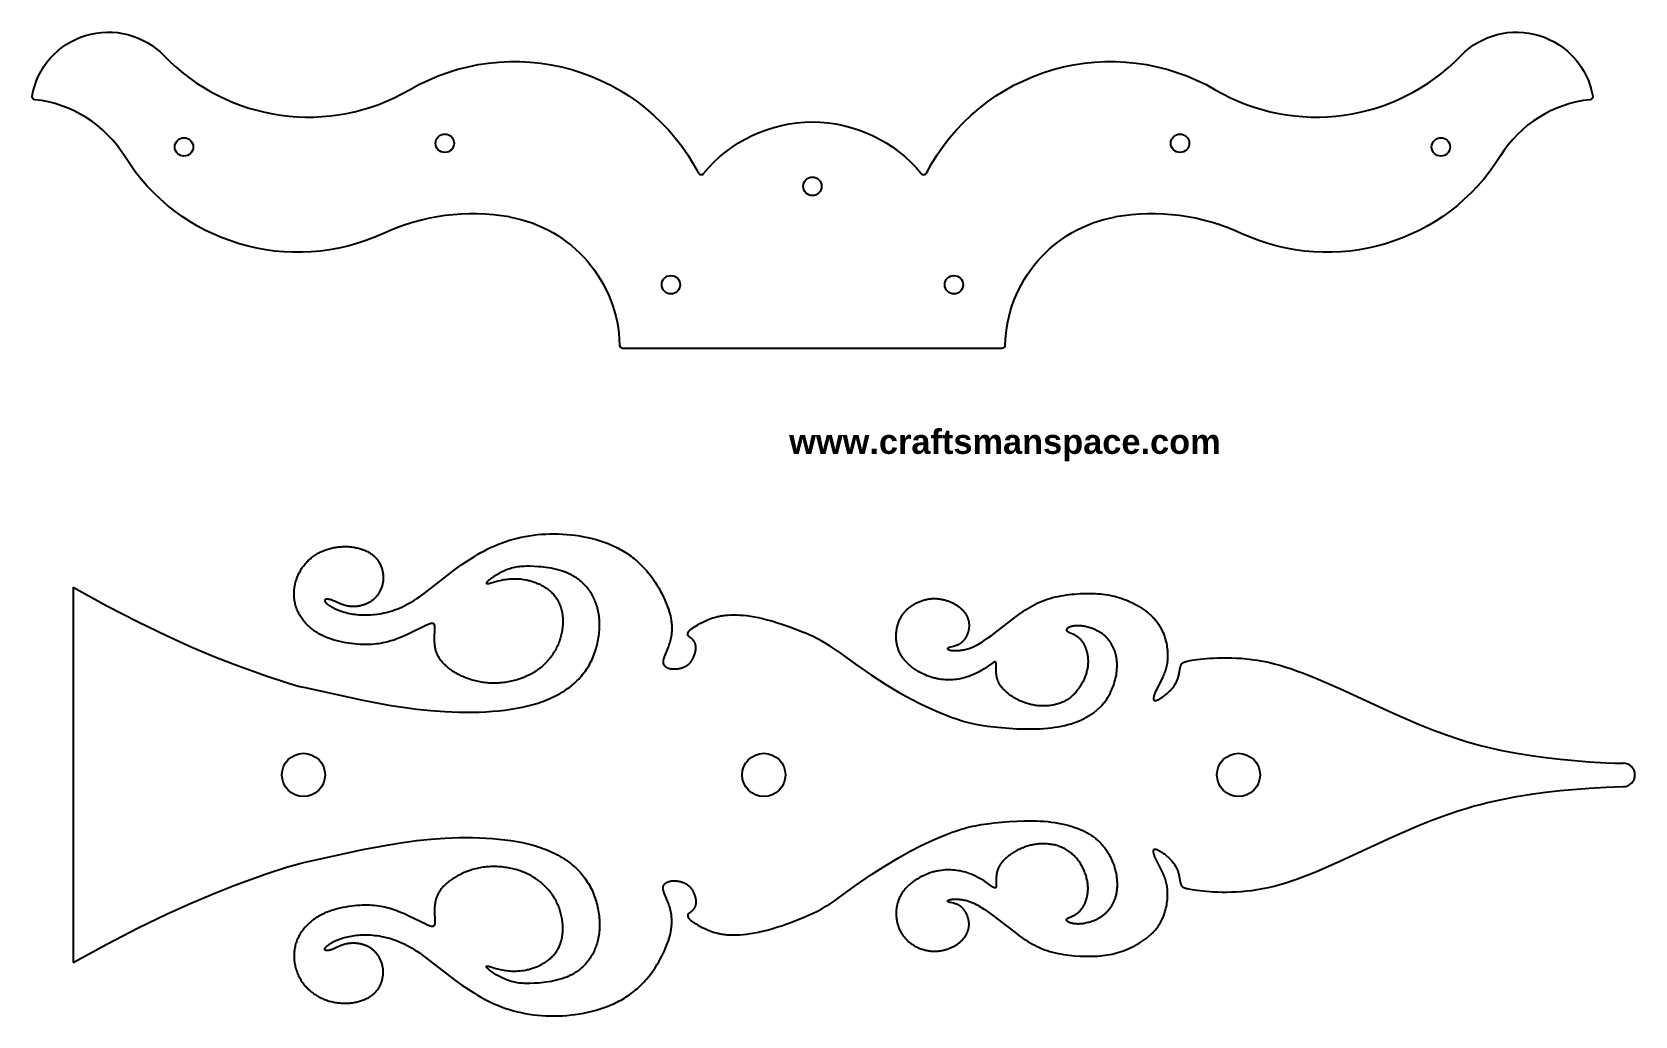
# Model space of a CAD drawing. Extents: x -254 to 268, y -217 to 103.
import ezdxf

# ---------------------------------------------------------------- set-up
doc = ezdxf.new("R2010")
doc.units = 0
doc.header["$MEASUREMENT"] = 0
doc.layers.add('DEFAULT', color=7, linetype='CONTINUOUS')

msp = doc.modelspace()

# ---------------------------------------------------------------- texts
at = {"layer": 'DEFAULT', "insert": (-7.55, -26.4), "char_height": 8, "width": 155.6175, "attachment_point": 1}
msp.add_mtext('{\\fArial|b1|i0|c0|p34;www.craftsmanspace.com}', dxfattribs=at)

# ---------------------------------------------------------------- linework, layer by layer
at = {"layer": 'DEFAULT'}
msp.add_line((-240.44, -77.75), (-240.44, -199.88), dxfattribs=at)
for points in [[(-98.58, 42.67, 0.152831), (-139.5, 37.31, -0.378834), (-223.81, 62.53, 0.231493), (-252.96, 80.8, -0.434148), (-253.84, 81.96, -0.613662), (-210.93, 95.12)], [(210.93, 95.12, -0.613662), (253.84, 81.96, -0.434148), (252.96, 80.8, 0.231493), (223.81, 62.53, -0.378834), (139.5, 37.31, 0.152831), (98.58, 42.67)], [(-131.06, 84.04, -0.427557), (-37.06, 56.96, 0.537726), (-35.4, 56.79, -0.224923), (0, 73.57)], [(0, 73.57, -0.224923), (35.4, 56.79, 0.537726), (37.06, 56.96, -0.427557), (131.06, 84.04)], [(-98.58, 42.67, -0.358025), (-62.73, 0.98, 0.40762), (-61.73, 0), (61.73, 0, 0.40762), (62.73, 0.98, -0.358025), (98.58, 42.67)]]:
    msp.add_lwpolyline(points, format="xyb", dxfattribs=at)
for points in [[(-240.44, -77.75), (-229.48, -83.8), (-219.38, -89.02), (-210.16, -93.48), (-201.83, -97.24), (-194.4, -100.37), (-187.89, -102.93), (-177.67, -106.61), (-171.03, -108.8), (-168.69, -109.5), (-166.75, -110.02), (-165.04, -110.43), (-146.22, -114.5), (-137.77, -116.11), (-133.28, -116.82), (-128.72, -117.43), (-124.12, -117.9), (-119.53, -118.23), (-115, -118.41), (-112.76, -118.44), (-110.55, -118.42), (-108.37, -118.37), (-106.22, -118.28), (-104.11, -118.14), (-102.05, -117.96), (-100.04, -117.74), (-98.08, -117.47), (-96.18, -117.16), (-94.34, -116.8), (-92.57, -116.39), (-90.87, -115.94), (-90.04, -115.7), (-89.23, -115.45), (-88.44, -115.18), (-87.66, -114.91), (-86.9, -114.62), (-86.16, -114.32), (-85.43, -114.01), (-84.72, -113.69), (-84.03, -113.36), (-83.35, -113.02), (-82.69, -112.67), (-82.05, -112.31), (-81.42, -111.93), (-80.81, -111.55), (-80.21, -111.16), (-79.64, -110.75), (-79.07, -110.34), (-78.53, -109.91), (-78, -109.48), (-77.48, -109.04), (-76.99, -108.58), (-76.51, -108.12), (-76.04, -107.65), (-75.59, -107.16), (-75.16, -106.67), (-74.74, -106.17), (-74.34, -105.66), (-73.95, -105.14), (-73.58, -104.61), (-73.23, -104.07), (-72.89, -103.53), (-72.57, -102.97), (-72.26, -102.41), (-71.97, -101.84), (-71.7, -101.27), (-71.44, -100.69), (-71.19, -100.11), (-70.96, -99.52), (-70.75, -98.93), (-70.54, -98.33), (-70.36, -97.74), (-70.19, -97.14), (-70.03, -96.54), (-69.89, -95.94), (-69.76, -95.34), (-69.65, -94.73), (-69.55, -94.13), (-69.46, -93.54), (-69.39, -92.94), (-69.33, -92.34), (-69.29, -91.75), (-69.26, -91.16), (-69.24, -90.58), (-69.24, -90), (-69.25, -89.43), (-69.27, -88.86), (-69.31, -88.3), (-69.36, -87.74), (-69.42, -87.19), (-69.5, -86.65), (-69.58, -86.12), (-69.69, -85.6), (-69.8, -85.09), (-69.92, -84.58), (-70.06, -84.08), (-70.21, -83.6), (-70.37, -83.12), (-70.54, -82.65), (-70.73, -82.19), (-70.92, -81.74), (-71.13, -81.3), (-71.34, -80.86), (-71.57, -80.44), (-71.8, -80.03), (-72.05, -79.62), (-72.3, -79.23), (-72.57, -78.84), (-72.84, -78.47), (-73.12, -78.1), (-73.42, -77.75), (-73.72, -77.4), (-74.02, -77.06), (-74.34, -76.74), (-74.67, -76.42), (-75, -76.11), (-75.34, -75.82), (-75.69, -75.53), (-76.04, -75.26), (-76.4, -74.99), (-76.77, -74.74), (-77.15, -74.49), (-77.53, -74.26), (-77.91, -74.04), (-78.31, -73.82), (-78.7, -73.62), (-79.11, -73.43), (-79.51, -73.24), (-79.92, -73.07), (-80.34, -72.91), (-80.76, -72.75), (-81.18, -72.6), (-81.6, -72.46), (-82.02, -72.33), (-82.45, -72.21), (-83.3, -71.99), (-84.15, -71.79), (-85, -71.62), (-85.84, -71.48), (-86.68, -71.36), (-87.49, -71.26), (-88.29, -71.18), (-89.07, -71.11), (-90.56, -71.02), (-91.92, -70.97), (-92.56, -70.97), (-93.17, -70.97), (-93.77, -70.99), (-94.34, -71.02), (-94.89, -71.06), (-95.42, -71.12), (-95.94, -71.19), (-96.44, -71.27), (-96.93, -71.36), (-97.42, -71.47), (-97.89, -71.6), (-98.36, -71.74), (-98.83, -71.89), (-99.29, -72.06), (-99.75, -72.25), (-100.22, -72.45), (-100.67, -72.66), (-101.12, -72.88), (-101.57, -73.11), (-102, -73.34), (-102.42, -73.58), (-102.83, -73.82), (-103.6, -74.3), (-103.95, -74.54), (-104.28, -74.76), (-104.59, -74.98), (-104.87, -75.19), (-105.12, -75.39), (-105.34, -75.57), (-105.44, -75.65), (-105.53, -75.74), (-105.61, -75.81), (-105.69, -75.89), (-105.76, -75.95), (-105.82, -76.02), (-105.85, -76.05), (-105.87, -76.08), (-105.89, -76.11), (-105.92, -76.14), (-105.94, -76.17), (-105.96, -76.19), (-105.97, -76.22), (-105.99, -76.24), (-106, -76.26), (-106, -76.27), (-106.01, -76.28), (-106.01, -76.29), (-106.02, -76.3), (-106.02, -76.31), (-106.03, -76.32), (-106.03, -76.33), (-106.04, -76.34), (-106.04, -76.36), (-106.04, -76.36), (-106.05, -76.37), (-106.05, -76.38), (-106.05, -76.39), (-106.05, -76.4), (-106.05, -76.41), (-106.05, -76.42), (-106.05, -76.43), (-106.05, -76.44), (-106.05, -76.44), (-106.05, -76.45), (-106.05, -76.46), (-106.05, -76.47), (-106.05, -76.47), (-106.05, -76.48), (-106.04, -76.49), (-106.04, -76.49), (-106.04, -76.5), (-106.03, -76.51), (-106.03, -76.51), (-106.03, -76.52), (-106.02, -76.52), (-106.02, -76.53), (-106.01, -76.54), (-106, -76.54), (-106, -76.55), (-105.99, -76.55), (-105.99, -76.55), (-105.98, -76.56), (-105.97, -76.56), (-105.96, -76.57), (-105.96, -76.57), (-105.95, -76.57), (-105.94, -76.58), (-105.93, -76.58), (-105.92, -76.58), (-105.91, -76.59), (-105.9, -76.59), (-105.89, -76.59), (-105.88, -76.59), (-105.87, -76.59), (-105.86, -76.6), (-105.85, -76.6), (-105.84, -76.6), (-105.81, -76.6), (-105.79, -76.6), (-105.76, -76.61), (-105.73, -76.61), (-105.71, -76.61), (-105.68, -76.6), (-105.65, -76.6), (-105.62, -76.6), (-105.58, -76.6), (-105.52, -76.59), (-105.44, -76.58), (-105.37, -76.57), (-105.29, -76.55), (-105.12, -76.51), (-104.94, -76.47), (-102.96, -75.88), (-102.3, -75.71), (-101.57, -75.53), (-100.77, -75.37), (-100.34, -75.29), (-99.89, -75.22), (-99.43, -75.16), (-98.94, -75.1), (-98.44, -75.06), (-97.92, -75.02), (-97.39, -75), (-96.84, -75), (-96.28, -75), (-95.71, -75.03), (-95.12, -75.07), (-94.52, -75.14), (-93.91, -75.22), (-93.28, -75.33), (-92.97, -75.39), (-92.65, -75.46), (-92.33, -75.54), (-92.01, -75.62), (-91.68, -75.71), (-91.35, -75.81), (-91.03, -75.91), (-90.7, -76.02), (-90.37, -76.14), (-90.04, -76.26), (-89.71, -76.4), (-89.38, -76.53), (-89.05, -76.68), (-88.72, -76.83), (-88.4, -77), (-88.08, -77.16), (-87.76, -77.34), (-87.44, -77.52), (-87.13, -77.72), (-86.82, -77.92), (-86.51, -78.12), (-86.21, -78.34), (-85.92, -78.56), (-85.63, -78.79), (-85.35, -79.03), (-85.07, -79.28), (-84.8, -79.53), (-84.54, -79.8), (-84.28, -80.07), (-84.04, -80.35), (-83.8, -80.64), (-83.57, -80.93), (-83.35, -81.24), (-83.14, -81.55), (-83.04, -81.71), (-82.94, -81.87), (-82.84, -82.04), (-82.75, -82.21), (-82.66, -82.38), (-82.57, -82.55), (-82.4, -82.89), (-82.25, -83.25), (-82.1, -83.61), (-81.97, -83.99), (-81.84, -84.36), (-81.73, -84.75), (-81.63, -85.14), (-81.54, -85.53), (-81.46, -85.94), (-81.39, -86.34), (-81.33, -86.75), (-81.28, -87.17), (-81.24, -87.59), (-81.21, -88.01), (-81.19, -88.44), (-81.19, -88.86), (-81.19, -89.29), (-81.2, -89.73), (-81.23, -90.16), (-81.26, -90.6), (-81.31, -91.03), (-81.36, -91.47), (-81.43, -91.91), (-81.51, -92.34), (-81.59, -92.78), (-81.69, -93.21), (-81.8, -93.65), (-81.91, -94.08), (-82.04, -94.51), (-82.18, -94.93), (-82.32, -95.35), (-82.48, -95.77), (-82.65, -96.19), (-82.82, -96.6), (-83.01, -97.01), (-83.2, -97.42), (-83.41, -97.82), (-83.62, -98.21), (-83.85, -98.61), (-84.08, -98.99), (-84.32, -99.37), (-84.58, -99.75), (-84.84, -100.12), (-85.11, -100.49), (-85.39, -100.85), (-85.67, -101.21), (-85.97, -101.55), (-86.28, -101.9), (-86.59, -102.23), (-86.91, -102.56), (-87.25, -102.89), (-87.59, -103.21), (-87.93, -103.52), (-88.29, -103.82), (-88.66, -104.11), (-89.03, -104.4), (-89.41, -104.68), (-89.8, -104.96), (-90.2, -105.22), (-90.6, -105.48), (-91.01, -105.73), (-91.43, -105.97), (-91.86, -106.2), (-92.3, -106.42), (-92.74, -106.63), (-93.19, -106.84), (-93.64, -107.03), (-94.1, -107.22), (-94.57, -107.4), (-95.04, -107.57), (-95.52, -107.73), (-96.01, -107.88), (-96.49, -108.02), (-96.98, -108.15), (-97.48, -108.27), (-97.98, -108.38), (-98.48, -108.49), (-98.98, -108.58), (-99.49, -108.67), (-100, -108.74), (-100.51, -108.81), (-101.02, -108.86), (-101.53, -108.91), (-102.05, -108.94), (-102.56, -108.97), (-103.07, -108.98), (-103.59, -108.99), (-104.1, -108.99), (-104.61, -108.97), (-105.12, -108.95), (-105.63, -108.91), (-106.14, -108.87), (-106.64, -108.81), (-107.14, -108.75), (-107.64, -108.67), (-108.13, -108.58), (-108.62, -108.49), (-109.11, -108.38), (-109.59, -108.27), (-110.07, -108.14), (-110.54, -108.01), (-111.01, -107.86), (-111.47, -107.71), (-111.93, -107.55), (-112.37, -107.39), (-112.82, -107.22), (-113.25, -107.03), (-113.68, -106.85), (-114.11, -106.65), (-114.52, -106.46), (-114.93, -106.25), (-115.33, -106.04), (-115.72, -105.82), (-116.1, -105.6), (-116.47, -105.38), (-116.83, -105.15), (-117.18, -104.92), (-117.53, -104.68), (-117.86, -104.45), (-118.18, -104.2), (-118.49, -103.96), (-118.79, -103.71), (-119.08, -103.47), (-119.36, -103.22), (-119.63, -102.96), (-119.88, -102.71), (-120.12, -102.46), (-120.35, -102.21), (-120.56, -101.96), (-120.76, -101.7), (-120.95, -101.45), (-121.13, -101.2), (-121.3, -100.95), (-121.46, -100.69), (-121.61, -100.44), (-121.74, -100.19), (-121.87, -99.94), (-121.99, -99.69), (-122.1, -99.44), (-122.2, -99.19), (-122.29, -98.95), (-122.37, -98.7), (-122.45, -98.46), (-122.52, -98.21), (-122.58, -97.97), (-122.63, -97.73), (-122.68, -97.49), (-122.73, -97.25), (-122.76, -97.02), (-122.8, -96.78), (-122.82, -96.55), (-122.87, -96.1), (-122.89, -95.65), (-122.91, -95.21), (-122.92, -94.78), (-122.91, -93.96), (-122.83, -91.82), (-122.82, -91.24), (-122.82, -90.98), (-122.82, -90.86), (-122.83, -90.74), (-122.84, -90.63), (-122.85, -90.52), (-122.86, -90.41), (-122.87, -90.36), (-122.88, -90.32), (-122.88, -90.27), (-122.89, -90.22), (-122.9, -90.18), (-122.92, -90.14), (-122.93, -90.1), (-122.94, -90.06), (-122.95, -90.02), (-122.97, -89.98), (-122.98, -89.96), (-122.98, -89.94), (-122.99, -89.93), (-123, -89.91), (-123.01, -89.89), (-123.02, -89.88), (-123.02, -89.86), (-123.03, -89.85), (-123.04, -89.83), (-123.05, -89.82), (-123.06, -89.8), (-123.07, -89.79), (-123.08, -89.78), (-123.09, -89.76), (-123.1, -89.75), (-123.11, -89.74), (-123.12, -89.73), (-123.14, -89.71), (-123.15, -89.7), (-123.16, -89.69), (-123.17, -89.68), (-123.18, -89.67), (-123.2, -89.66), (-123.21, -89.65), (-123.22, -89.64), (-123.24, -89.63), (-123.25, -89.62), (-123.26, -89.62), (-123.28, -89.61), (-123.29, -89.6), (-123.31, -89.59), (-123.32, -89.59), (-123.34, -89.58), (-123.35, -89.57), (-123.37, -89.57), (-123.39, -89.56), (-123.4, -89.56), (-123.42, -89.55), (-123.44, -89.55), (-123.45, -89.54), (-123.47, -89.54), (-123.49, -89.54), (-123.51, -89.53), (-123.52, -89.53), (-123.54, -89.53), (-123.56, -89.53), (-123.58, -89.53), (-123.6, -89.52), (-123.62, -89.52), (-123.64, -89.52), (-123.68, -89.52), (-123.73, -89.52), (-123.77, -89.53), (-123.81, -89.53), (-123.86, -89.53), (-123.91, -89.54), (-123.96, -89.55), (-124.01, -89.56), (-124.06, -89.57), (-124.11, -89.58), (-124.17, -89.59), (-124.28, -89.62), (-124.4, -89.66), (-124.52, -89.7), (-124.66, -89.74), (-124.94, -89.85), (-125.24, -89.98), (-125.57, -90.12), (-131.48, -93.01), (-132.7, -93.57), (-133.95, -94.1), (-135.21, -94.6), (-135.84, -94.83), (-136.47, -95.05), (-137.11, -95.25), (-137.75, -95.44), (-138.4, -95.61), (-139.06, -95.76), (-139.72, -95.91), (-140.4, -96.03), (-141.09, -96.14), (-141.79, -96.23), (-142.52, -96.3), (-143.26, -96.36), (-144.01, -96.39), (-144.8, -96.41), (-145.6, -96.41), (-146.43, -96.39), (-147.28, -96.35), (-148.16, -96.29), (-149.05, -96.21), (-149.96, -96.11), (-150.89, -95.98), (-151.82, -95.83), (-152.75, -95.65), (-153.69, -95.45), (-154.62, -95.22), (-155.55, -94.96), (-156.46, -94.67), (-156.91, -94.52), (-157.36, -94.35), (-157.8, -94.18), (-158.24, -94.01), (-158.68, -93.82), (-159.1, -93.63), (-159.52, -93.43), (-159.94, -93.22), (-160.35, -93), (-160.74, -92.77), (-161.14, -92.54), (-161.52, -92.29), (-161.89, -92.04), (-162.26, -91.78), (-162.62, -91.51), (-162.96, -91.24), (-163.3, -90.96), (-163.63, -90.67), (-163.95, -90.37), (-164.27, -90.07), (-164.57, -89.76), (-164.86, -89.44), (-165.14, -89.12), (-165.41, -88.8), (-165.68, -88.46), (-165.93, -88.12), (-166.17, -87.78), (-166.4, -87.43), (-166.62, -87.08), (-166.83, -86.72), (-167.03, -86.36), (-167.22, -85.99), (-167.4, -85.62), (-167.56, -85.25), (-167.72, -84.87), (-167.86, -84.49), (-167.99, -84.1), (-168.11, -83.72), (-168.22, -83.33), (-168.31, -82.93), (-168.39, -82.54), (-168.46, -82.14), (-168.52, -81.74), (-168.57, -81.34), (-168.6, -80.94), (-168.62, -80.54), (-168.63, -80.14), (-168.63, -79.73), (-168.62, -79.33), (-168.59, -78.93), (-168.56, -78.52), (-168.51, -78.12), (-168.45, -77.72), (-168.38, -77.32), (-168.3, -76.93), (-168.21, -76.53), (-168.11, -76.14), (-168, -75.75), (-167.88, -75.36), (-167.75, -74.98), (-167.61, -74.6), (-167.46, -74.23), (-167.3, -73.85), (-167.13, -73.49), (-166.96, -73.13), (-166.77, -72.77), (-166.58, -72.42), (-166.37, -72.07), (-166.16, -71.73), (-165.94, -71.4), (-165.71, -71.08), (-165.48, -70.76), (-165.23, -70.45), (-164.98, -70.14), (-164.72, -69.85), (-164.45, -69.56), (-164.18, -69.28), (-163.9, -69.01), (-163.61, -68.74), (-163.32, -68.49), (-163.02, -68.24), (-162.71, -68), (-162.4, -67.77), (-162.09, -67.55), (-161.76, -67.33), (-161.43, -67.12), (-161.1, -66.92), (-160.76, -66.73), (-160.42, -66.55), (-160.08, -66.37), (-159.73, -66.2), (-159.37, -66.05), (-159.01, -65.89), (-158.65, -65.75), (-158.29, -65.62), (-157.92, -65.49), (-157.55, -65.37), (-157.18, -65.26), (-156.8, -65.15), (-156.42, -65.06), (-156.04, -64.97), (-155.66, -64.89), (-155.28, -64.82), (-154.89, -64.76), (-154.51, -64.71), (-154.12, -64.66), (-153.73, -64.62), (-153.34, -64.59), (-152.96, -64.57), (-152.57, -64.55), (-152.18, -64.55), (-151.79, -64.55), (-151.41, -64.56), (-151.03, -64.57), (-150.64, -64.6), (-150.26, -64.63), (-149.89, -64.67), (-149.51, -64.72), (-149.14, -64.78), (-148.77, -64.84), (-148.41, -64.91), (-148.05, -64.99), (-147.69, -65.07), (-147.34, -65.17), (-146.99, -65.27), (-146.65, -65.38), (-146.32, -65.49), (-145.99, -65.62), (-145.66, -65.75), (-145.35, -65.88), (-145.04, -66.03), (-144.73, -66.18), (-144.44, -66.34), (-144.15, -66.51), (-143.87, -66.68), (-143.6, -66.86), (-143.34, -67.05), (-143.21, -67.14), (-143.09, -67.24), (-142.96, -67.34), (-142.84, -67.44), (-142.72, -67.55), (-142.61, -67.65), (-142.49, -67.76), (-142.38, -67.87), (-142.17, -68.09), (-141.96, -68.31), (-141.76, -68.54), (-141.58, -68.78), (-141.4, -69.02), (-141.23, -69.27), (-141.06, -69.52), (-140.91, -69.78), (-140.77, -70.03), (-140.63, -70.3), (-140.51, -70.56), (-140.39, -70.83), (-140.28, -71.1), (-140.18, -71.37), (-140.09, -71.65), (-140, -71.92), (-139.93, -72.2), (-139.86, -72.48), (-139.8, -72.76), (-139.75, -73.04), (-139.71, -73.32), (-139.67, -73.6), (-139.65, -73.88), (-139.63, -74.16), (-139.62, -74.44), (-139.62, -74.72), (-139.62, -75), (-139.63, -75.27), (-139.65, -75.54), (-139.68, -75.81), (-139.72, -76.08), (-139.76, -76.34), (-139.81, -76.61), (-139.87, -76.86), (-139.93, -77.12), (-140.01, -77.37), (-140.08, -77.62), (-140.17, -77.87), (-140.26, -78.11), (-140.36, -78.35), (-140.46, -78.59), (-140.57, -78.82), (-140.68, -79.05), (-140.8, -79.27), (-140.93, -79.49), (-141.06, -79.71), (-141.2, -79.92), (-141.34, -80.13), (-141.49, -80.33), (-141.64, -80.53), (-141.8, -80.72), (-141.96, -80.91), (-142.12, -81.1), (-142.29, -81.27), (-142.47, -81.45), (-142.64, -81.61), (-142.83, -81.78), (-143.01, -81.93), (-143.2, -82.08), (-143.39, -82.23), (-143.59, -82.37), (-143.79, -82.5), (-143.99, -82.63), (-144.2, -82.75), (-144.4, -82.86), (-144.61, -82.97), (-144.82, -83.08), (-145.04, -83.17), (-145.25, -83.27), (-145.47, -83.35), (-145.69, -83.44), (-145.91, -83.51), (-146.13, -83.58), (-146.35, -83.65), (-146.58, -83.71), (-146.8, -83.77), (-147.02, -83.82), (-147.25, -83.86), (-147.47, -83.9), (-147.69, -83.94), (-147.91, -83.97), (-148.14, -84), (-148.36, -84.02), (-148.58, -84.04), (-148.79, -84.05), (-149.01, -84.06), (-149.23, -84.06), (-149.44, -84.06), (-149.65, -84.06), (-149.86, -84.05), (-150.06, -84.04), (-150.27, -84.02), (-150.47, -84.01), (-150.66, -83.98), (-150.86, -83.95), (-151.05, -83.92), (-151.24, -83.89), (-151.42, -83.85), (-151.6, -83.81), (-151.96, -83.73), (-152.3, -83.63), (-152.64, -83.53), (-152.96, -83.41), (-153.27, -83.3), (-153.57, -83.18), (-153.86, -83.05), (-155.42, -82.35), (-155.88, -82.15), (-156.09, -82.07), (-156.3, -81.99), (-156.5, -81.92), (-156.69, -81.86), (-156.87, -81.81), (-157.05, -81.76), (-157.21, -81.72), (-157.29, -81.71), (-157.37, -81.69), (-157.45, -81.68), (-157.52, -81.67), (-157.59, -81.66), (-157.66, -81.66), (-157.73, -81.65), (-157.8, -81.65), (-157.86, -81.65), (-157.92, -81.65), (-157.95, -81.65), (-157.98, -81.65), (-158.01, -81.66), (-158.04, -81.66), (-158.07, -81.66), (-158.09, -81.67), (-158.12, -81.67), (-158.15, -81.68), (-158.17, -81.68), (-158.2, -81.69), (-158.22, -81.7), (-158.25, -81.7), (-158.27, -81.71), (-158.29, -81.72), (-158.31, -81.73), (-158.34, -81.74), (-158.36, -81.75), (-158.38, -81.76), (-158.39, -81.76), (-158.4, -81.77), (-158.41, -81.77), (-158.41, -81.78), (-158.42, -81.78), (-158.43, -81.79), (-158.44, -81.8), (-158.45, -81.8), (-158.46, -81.81), (-158.47, -81.82), (-158.47, -81.82), (-158.48, -81.83), (-158.49, -81.84), (-158.5, -81.84), (-158.5, -81.85), (-158.51, -81.86), (-158.52, -81.86), (-158.52, -81.87), (-158.53, -81.88), (-158.54, -81.89), (-158.54, -81.89), (-158.55, -81.9), (-158.55, -81.91), (-158.56, -81.92), (-158.56, -81.93), (-158.57, -81.93), (-158.57, -81.94), (-158.58, -81.95), (-158.58, -81.96), (-158.59, -81.97), (-158.59, -81.98), (-158.59, -81.99), (-158.6, -82), (-158.6, -82.01), (-158.6, -82.02), (-158.61, -82.03), (-158.61, -82.04), (-158.61, -82.05), (-158.61, -82.06), (-158.61, -82.07), (-158.61, -82.08), (-158.62, -82.09), (-158.62, -82.1), (-158.62, -82.11), (-158.62, -82.12), (-158.62, -82.13), (-158.62, -82.14), (-158.62, -82.15), (-158.62, -82.16), (-158.62, -82.17), (-158.61, -82.19), (-158.61, -82.2), (-158.61, -82.21), (-158.61, -82.22), (-158.61, -82.23), (-158.6, -82.24), (-158.6, -82.26), (-158.6, -82.27), (-158.59, -82.28), (-158.59, -82.29), (-158.59, -82.31), (-158.58, -82.32), (-158.57, -82.35), (-158.56, -82.37), (-158.55, -82.4), (-158.54, -82.43), (-158.52, -82.46), (-158.51, -82.48), (-158.49, -82.51), (-158.47, -82.54), (-158.45, -82.57), (-158.43, -82.6), (-158.41, -82.63), (-158.38, -82.67), (-158.36, -82.7), (-158.33, -82.73), (-158.3, -82.76), (-158.25, -82.83), (-158.18, -82.9), (-158.11, -82.97), (-158.03, -83.05), (-157.95, -83.12), (-157.86, -83.2), (-157.76, -83.28), (-157.66, -83.36), (-157.56, -83.44), (-157.44, -83.52), (-157.2, -83.69), (-156.93, -83.87), (-156.65, -84.04), (-156.34, -84.22), (-156.01, -84.4), (-155.66, -84.58), (-155.29, -84.76), (-154.9, -84.94), (-154.49, -85.11), (-154.06, -85.28), (-153.61, -85.45), (-153.15, -85.61), (-152.67, -85.76), (-152.17, -85.9), (-151.66, -86.04), (-151.13, -86.17), (-150.58, -86.28), (-150.02, -86.39), (-149.45, -86.49), (-148.86, -86.57), (-148.26, -86.64), (-147.65, -86.7), (-147.02, -86.74), (-146.38, -86.77), (-145.73, -86.79), (-145.07, -86.79), (-144.39, -86.77), (-143.71, -86.74), (-143.02, -86.69), (-142.31, -86.62), (-141.6, -86.53), (-140.88, -86.42), (-140.15, -86.29), (-139.42, -86.14), (-138.67, -85.97), (-137.92, -85.77), (-137.17, -85.56), (-136.41, -85.31), (-135.65, -85.05), (-134.88, -84.76), (-134.11, -84.44), (-133.34, -84.1), (-132.56, -83.73), (-131.78, -83.33), (-131, -82.9), (-130.22, -82.44), (-129.44, -81.96), (-128.66, -81.45), (-127.87, -80.91), (-126.29, -79.78), (-115.95, -71.82), (-114.02, -70.43), (-112.02, -69.07), (-109.96, -67.76), (-108.9, -67.12), (-107.82, -66.5), (-106.72, -65.91), (-105.6, -65.33), (-104.47, -64.78), (-103.32, -64.26), (-102.14, -63.76), (-100.95, -63.3), (-99.74, -62.87), (-98.5, -62.48), (-97.25, -62.11), (-95.99, -61.79), (-94.71, -61.49), (-93.41, -61.24), (-92.1, -61.01), (-90.78, -60.82), (-89.45, -60.67), (-88.11, -60.55), (-86.75, -60.47), (-85.4, -60.42), (-84.03, -60.41), (-82.66, -60.43), (-81.28, -60.49), (-79.9, -60.59), (-78.52, -60.72), (-77.14, -60.89), (-75.76, -61.09), (-74.39, -61.34), (-73.03, -61.62), (-71.68, -61.94), (-70.35, -62.3), (-69.03, -62.69), (-67.74, -63.13), (-66.47, -63.6), (-65.84, -63.86), (-65.22, -64.12), (-64.61, -64.39), (-64.01, -64.67), (-63.41, -64.97), (-62.82, -65.27), (-62.25, -65.58), (-61.68, -65.91), (-61.12, -66.24), (-60.57, -66.58), (-60.03, -66.94), (-59.5, -67.3), (-58.98, -67.68), (-58.48, -68.06), (-57.98, -68.46), (-57.5, -68.86), (-57.02, -69.27), (-56.56, -69.69), (-56.11, -70.12), (-55.67, -70.55), (-55.24, -70.99), (-54.82, -71.44), (-54.41, -71.89), (-54.01, -72.34), (-53.24, -73.27), (-52.51, -74.2), (-51.83, -75.14), (-51.18, -76.09), (-50.58, -77.04), (-50.01, -77.98), (-49.48, -78.91), (-49, -79.83), (-48.55, -80.74), (-48.13, -81.62), (-47.76, -82.47), (-47.42, -83.3), (-47.11, -84.11), (-46.84, -84.89), (-46.6, -85.65), (-46.4, -86.39), (-46.22, -87.11), (-46.08, -87.81), (-45.96, -88.48), (-45.91, -88.81), (-45.86, -89.14), (-45.83, -89.46), (-45.8, -89.78), (-45.77, -90.09), (-45.76, -90.4), (-45.74, -90.71), (-45.74, -91.01), (-45.74, -91.3), (-45.74, -91.59), (-45.75, -91.88), (-45.77, -92.17), (-45.79, -92.45), (-45.81, -92.72), (-45.84, -93), (-45.88, -93.27), (-45.96, -93.8), (-46.05, -94.31), (-46.16, -94.82), (-46.28, -95.3), (-46.41, -95.77), (-46.55, -96.23), (-46.7, -96.67), (-46.85, -97.09), (-47, -97.5), (-48.1, -100.16), (-48.2, -100.42), (-48.29, -100.66), (-48.37, -100.89), (-48.43, -101.11), (-48.46, -101.21), (-48.49, -101.31), (-48.51, -101.41), (-48.53, -101.5), (-48.55, -101.59), (-48.57, -101.68), (-48.58, -101.77), (-48.59, -101.86), (-48.59, -101.94), (-48.6, -101.98), (-48.6, -102.03), (-48.6, -102.07), (-48.6, -102.11), (-48.6, -102.15), (-48.59, -102.18), (-48.59, -102.22), (-48.59, -102.26), (-48.58, -102.3), (-48.58, -102.34), (-48.57, -102.38), (-48.56, -102.41), (-48.56, -102.45), (-48.55, -102.49), (-48.54, -102.52), (-48.53, -102.56), (-48.52, -102.59), (-48.5, -102.63), (-48.49, -102.67), (-48.48, -102.7), (-48.46, -102.74), (-48.45, -102.77), (-48.43, -102.81), (-48.41, -102.84), (-48.4, -102.88), (-48.38, -102.91), (-48.36, -102.94), (-48.34, -102.98), (-48.32, -103.01), (-48.29, -103.05), (-48.27, -103.08), (-48.25, -103.11), (-48.22, -103.15), (-48.2, -103.18), (-48.17, -103.21), (-48.14, -103.24), (-48.12, -103.28), (-48.09, -103.31), (-48.06, -103.34), (-48.03, -103.37), (-48, -103.4), (-47.96, -103.43), (-47.93, -103.46), (-47.9, -103.49), (-47.86, -103.52), (-47.83, -103.55), (-47.75, -103.61), (-47.67, -103.67), (-47.59, -103.72), (-47.51, -103.77), (-47.42, -103.82), (-47.33, -103.87), (-47.24, -103.92), (-47.14, -103.97), (-47.04, -104.01), (-46.94, -104.05), (-46.83, -104.09), (-46.72, -104.13), (-46.6, -104.16), (-46.49, -104.19), (-46.36, -104.22), (-46.24, -104.25), (-46.11, -104.28), (-45.98, -104.3), (-45.85, -104.32), (-45.71, -104.33), (-45.57, -104.35), (-45.42, -104.36), (-45.28, -104.36), (-45.13, -104.37), (-44.98, -104.37), (-44.82, -104.37), (-44.67, -104.36), (-44.51, -104.35), (-44.35, -104.34), (-44.19, -104.33), (-44.02, -104.31), (-43.86, -104.29), (-43.7, -104.27), (-43.53, -104.24), (-43.37, -104.21), (-43.21, -104.18), (-43.04, -104.14), (-42.88, -104.1), (-42.71, -104.06), (-42.55, -104.01), (-42.39, -103.96), (-42.23, -103.9), (-42.07, -103.85), (-41.92, -103.79), (-41.76, -103.72), (-41.61, -103.65), (-41.46, -103.58), (-41.31, -103.51), (-41.17, -103.43), (-41.03, -103.34), (-40.89, -103.26), (-40.75, -103.17), (-40.62, -103.07), (-40.49, -102.98), (-40.37, -102.88), (-40.25, -102.77), (-40.13, -102.67), (-40.02, -102.56), (-39.91, -102.44), (-39.81, -102.33), (-39.7, -102.21), (-39.6, -102.09), (-39.51, -101.97), (-39.41, -101.85), (-39.33, -101.72), (-39.24, -101.59), (-39.16, -101.46), (-39.08, -101.33), (-39, -101.2), (-38.92, -101.07), (-38.85, -100.94), (-38.79, -100.8), (-38.72, -100.67), (-38.66, -100.54), (-38.54, -100.27), (-38.44, -100), (-38.34, -99.73), (-38.26, -99.47), (-38.18, -99.21), (-38.12, -98.96), (-38.07, -98.71), (-38.02, -98.47), (-37.98, -98.24), (-37.97, -98.12), (-37.96, -98.01), (-37.95, -97.9), (-37.94, -97.79), (-37.93, -97.68), (-37.93, -97.57), (-37.93, -97.46), (-37.93, -97.36), (-37.93, -97.26), (-37.93, -97.15), (-37.94, -97.05), (-37.95, -96.96), (-37.96, -96.86), (-37.97, -96.76), (-37.99, -96.67), (-38.01, -96.58), (-38.02, -96.49), (-38.05, -96.4), (-38.07, -96.31), (-38.09, -96.23), (-38.12, -96.14), (-38.15, -96.06), (-38.18, -95.98), (-38.21, -95.9), (-38.25, -95.82), (-38.28, -95.74), (-38.32, -95.67), (-38.36, -95.59), (-38.4, -95.52), (-38.44, -95.45), (-38.49, -95.38), (-38.53, -95.31), (-38.58, -95.25), (-38.62, -95.18), (-38.67, -95.12), (-38.72, -95.06), (-38.77, -95), (-38.82, -94.94), (-38.92, -94.82), (-39.03, -94.72), (-39.13, -94.61), (-39.24, -94.51), (-39.35, -94.42), (-39.45, -94.33), (-39.55, -94.25), (-40.1, -93.84), (-40.18, -93.78), (-40.22, -93.75), (-40.25, -93.72), (-40.28, -93.69), (-40.32, -93.65), (-40.35, -93.62), (-40.36, -93.61), (-40.37, -93.59), (-40.39, -93.58), (-40.4, -93.56), (-40.41, -93.54), (-40.43, -93.53), (-40.44, -93.51), (-40.45, -93.49), (-40.46, -93.48), (-40.47, -93.46), (-40.48, -93.44), (-40.49, -93.43), (-40.5, -93.41), (-40.51, -93.39), (-40.52, -93.37), (-40.52, -93.35), (-40.53, -93.33), (-40.54, -93.31), (-40.54, -93.29), (-40.55, -93.27), (-40.55, -93.25), (-40.56, -93.23), (-40.56, -93.21), (-40.57, -93.19), (-40.57, -93.16), (-40.57, -93.14), (-40.57, -93.12), (-40.57, -93.09), (-40.57, -93.07), (-40.57, -93.05), (-40.57, -93.02), (-40.57, -92.99), (-40.57, -92.97), (-40.57, -92.94), (-40.57, -92.91), (-40.56, -92.88), (-40.56, -92.86), (-40.55, -92.83), (-40.55, -92.8), (-40.54, -92.77), (-40.53, -92.73), (-40.52, -92.7), (-40.51, -92.67), (-40.5, -92.64), (-40.49, -92.6), (-40.47, -92.57), (-40.46, -92.53), (-40.44, -92.49), (-40.42, -92.46), (-40.4, -92.42), (-40.38, -92.38), (-40.35, -92.34), (-40.33, -92.3), (-40.3, -92.26), (-40.27, -92.21), (-40.24, -92.17), (-40.2, -92.13), (-40.16, -92.08), (-40.12, -92.03), (-40.08, -91.99), (-40.04, -91.94), (-39.99, -91.89), (-39.88, -91.78), (-39.77, -91.68), (-39.64, -91.56), (-39.5, -91.45), (-39.35, -91.32), (-39.18, -91.2), (-39, -91.06), (-38.81, -90.93), (-38.36, -90.63), (-37.86, -90.32), (-37.27, -89.98), (-36.61, -89.61), (-35.87, -89.22), (-35.04, -88.8), (-34.59, -88.59), (-34.11, -88.38), (-33.61, -88.17), (-33.07, -87.96), (-32.5, -87.76), (-31.89, -87.58), (-31.25, -87.4), (-30.92, -87.32), (-30.57, -87.24), (-30.22, -87.17), (-29.86, -87.1), (-29.48, -87.04), (-29.1, -86.98), (-28.71, -86.93), (-28.3, -86.88), (-27.88, -86.84), (-27.46, -86.81), (-26.57, -86.76), (-25.63, -86.74), (-24.64, -86.76), (-23.6, -86.81), (-22.51, -86.9), (-21.36, -87.02), (-20.16, -87.19), (-18.89, -87.41), (-17.57, -87.67), (-16.19, -87.98), (-14.74, -88.34), (-13.23, -88.75), (-11.65, -89.23), (-10, -89.76), (-8.29, -90.36), (-6.49, -91.01), (-4.63, -91.74), (-2.69, -92.53)], [(8.39, -98.71), (14.06, -102.85), (19.2, -106.38), (23.85, -109.37), (28.05, -111.88), (31.82, -113.96), (35.19, -115.69), (38.21, -117.11), (40.9, -118.29), (43.31, -119.29), (45.48, -120.13), (46.49, -120.5), (47.47, -120.83), (48.43, -121.13), (49.36, -121.41), (50.28, -121.66), (51.19, -121.89), (52.1, -122.1), (53.03, -122.29), (54.93, -122.64), (56.96, -122.94), (59.15, -123.21), (61.5, -123.45), (63.95, -123.65), (66.48, -123.8), (69.03, -123.88), (71.59, -123.88), (72.85, -123.85), (74.1, -123.8), (75.33, -123.72), (76.53, -123.62), (77.71, -123.49), (78.85, -123.33), (79.97, -123.15), (81.05, -122.94), (82.11, -122.71), (83.13, -122.45), (84.12, -122.17), (85.07, -121.86), (86, -121.53), (86.45, -121.36), (86.89, -121.18), (87.32, -120.99), (87.74, -120.8), (88.16, -120.6), (88.57, -120.4), (88.97, -120.19), (89.36, -119.98), (89.74, -119.76), (90.11, -119.54), (90.47, -119.31), (90.83, -119.08), (91.17, -118.84), (91.51, -118.6), (91.83, -118.35), (92.15, -118.1), (92.46, -117.84), (92.76, -117.58), (93.05, -117.31), (93.34, -117.04), (93.61, -116.77), (93.88, -116.49), (94.14, -116.21), (94.39, -115.92), (94.63, -115.64), (94.87, -115.35), (95.09, -115.05), (95.31, -114.76), (95.52, -114.46), (95.73, -114.16), (95.93, -113.86), (96.12, -113.55), (96.3, -113.25), (96.48, -112.94), (96.65, -112.63), (96.81, -112.32), (97.12, -111.7), (97.4, -111.07), (97.66, -110.45), (97.9, -109.82), (98.11, -109.2), (98.3, -108.58), (98.47, -107.96), (98.63, -107.35), (98.76, -106.75), (98.87, -106.14), (98.95, -105.55), (99.02, -104.96), (99.07, -104.37), (99.1, -103.8), (99.11, -103.23), (99.1, -102.66), (99.09, -102.39), (99.07, -102.11), (99.05, -101.84), (99.03, -101.56), (98.99, -101.3), (98.96, -101.03), (98.92, -100.76), (98.87, -100.5), (98.82, -100.24), (98.77, -99.98), (98.71, -99.73), (98.65, -99.48), (98.58, -99.23), (98.51, -98.98), (98.43, -98.74), (98.35, -98.5), (98.26, -98.26), (98.17, -98.02), (98.08, -97.79), (97.98, -97.56), (97.88, -97.33), (97.77, -97.11), (97.66, -96.89), (97.55, -96.67), (97.43, -96.46), (97.31, -96.25), (97.19, -96.04), (97.06, -95.84), (96.93, -95.64), (96.79, -95.45), (96.65, -95.25), (96.51, -95.06), (96.36, -94.88), (96.22, -94.7), (96.06, -94.52), (95.91, -94.35), (95.75, -94.18), (95.59, -94.01), (95.43, -93.85), (95.26, -93.69), (95.09, -93.54), (94.92, -93.39), (94.74, -93.24), (94.56, -93.1), (94.38, -92.96), (94.2, -92.83), (94.02, -92.7), (93.83, -92.58), (93.64, -92.46), (93.45, -92.34), (93.26, -92.23), (93.07, -92.12), (92.68, -91.91), (92.29, -91.72), (91.9, -91.54), (91.5, -91.37), (91.11, -91.22), (90.72, -91.09), (90.33, -90.96), (89.95, -90.85), (89.57, -90.75), (89.2, -90.66), (88.84, -90.58), (88.48, -90.51), (88.14, -90.46), (87.81, -90.41), (87.48, -90.37), (87.17, -90.34), (86.87, -90.33), (86.57, -90.31), (86.29, -90.31), (86.02, -90.32), (85.75, -90.33), (85.5, -90.35), (85.26, -90.37), (85.03, -90.4), (84.8, -90.44), (84.59, -90.48), (84.39, -90.53), (84.2, -90.58), (84.11, -90.6), (84.02, -90.63), (83.93, -90.66), (83.85, -90.69), (83.77, -90.72), (83.69, -90.75), (83.62, -90.78), (83.55, -90.81), (83.48, -90.85), (83.41, -90.88), (83.35, -90.91), (83.28, -90.95), (83.23, -90.98), (83.17, -91.02), (83.12, -91.05), (83.07, -91.09), (83.02, -91.12), (82.98, -91.16), (82.93, -91.2), (82.91, -91.21), (82.89, -91.23), (82.88, -91.25), (82.86, -91.27), (82.84, -91.29), (82.83, -91.3), (82.81, -91.32), (82.8, -91.34), (82.78, -91.36), (82.77, -91.37), (82.76, -91.39), (82.74, -91.41), (82.73, -91.43), (82.72, -91.45), (82.71, -91.46), (82.7, -91.48), (82.69, -91.5), (82.69, -91.52), (82.68, -91.53), (82.68, -91.54), (82.67, -91.55), (82.67, -91.56), (82.67, -91.57), (82.67, -91.58), (82.66, -91.58), (82.66, -91.59), (82.66, -91.6), (82.66, -91.61), (82.66, -91.62), (82.66, -91.63), (82.66, -91.63), (82.65, -91.64), (82.65, -91.65), (82.65, -91.66), (82.65, -91.67), (82.65, -91.68), (82.65, -91.68), (82.65, -91.69), (82.65, -91.7), (82.65, -91.71), (82.65, -91.72), (82.66, -91.72), (82.66, -91.73), (82.66, -91.74), (82.66, -91.75), (82.66, -91.76), (82.66, -91.76), (82.66, -91.77), (82.67, -91.78), (82.67, -91.79), (82.67, -91.8), (82.67, -91.8), (82.68, -91.81), (82.68, -91.82), (82.68, -91.83), (82.69, -91.84), (82.69, -91.84), (82.7, -91.85), (82.7, -91.86), (82.7, -91.87), (82.71, -91.87), (82.71, -91.88), (82.72, -91.89), (82.73, -91.91), (82.74, -91.92), (82.75, -91.94), (82.76, -91.95), (82.78, -91.97), (82.79, -91.98), (82.81, -92), (82.82, -92.01), (82.84, -92.03), (82.86, -92.04), (82.87, -92.06), (82.89, -92.08), (82.91, -92.09), (82.95, -92.12), (83, -92.15), (83.04, -92.19), (83.09, -92.22), (83.15, -92.25), (83.2, -92.28), (83.33, -92.35), (83.46, -92.41), (83.61, -92.48), (84.74, -92.97), (84.97, -93.07), (85.2, -93.19), (85.32, -93.25), (85.44, -93.32), (85.56, -93.39), (85.68, -93.46), (85.81, -93.54), (85.93, -93.62), (86.05, -93.71), (86.18, -93.8), (86.31, -93.89), (86.43, -93.99), (86.56, -94.1), (86.68, -94.21), (86.81, -94.33), (86.94, -94.46), (87.06, -94.59), (87.19, -94.72), (87.31, -94.87), (87.44, -95.02), (87.56, -95.17), (87.68, -95.34), (87.8, -95.51), (87.92, -95.69), (88.04, -95.88), (88.15, -96.07), (88.27, -96.27), (88.38, -96.48), (88.48, -96.69), (88.59, -96.92), (88.69, -97.14), (88.79, -97.38), (88.88, -97.62), (88.97, -97.86), (89.06, -98.12), (89.14, -98.37), (89.21, -98.64), (89.28, -98.91), (89.35, -99.18), (89.41, -99.46), (89.46, -99.75), (89.51, -100.04), (89.55, -100.33), (89.59, -100.63), (89.61, -100.93), (89.63, -101.24), (89.65, -101.56), (89.65, -101.87), (89.65, -102.19), (89.63, -102.52), (89.61, -102.85), (89.58, -103.18), (89.55, -103.52), (89.5, -103.86), (89.44, -104.2), (89.37, -104.55), (89.3, -104.89), (89.21, -105.24), (89.12, -105.6), (89.01, -105.95), (88.9, -106.3), (88.77, -106.66), (88.64, -107.01), (88.5, -107.36), (88.35, -107.71), (88.19, -108.06), (88.03, -108.41), (87.85, -108.76), (87.67, -109.1), (87.47, -109.44), (87.27, -109.78), (87.06, -110.11), (86.85, -110.43), (86.62, -110.75), (86.39, -111.07), (86.15, -111.38), (85.9, -111.68), (85.64, -111.98), (85.38, -112.27), (85.11, -112.55), (84.83, -112.82), (84.54, -113.09), (84.25, -113.34), (83.95, -113.59), (83.64, -113.82), (83.32, -114.05), (83, -114.26), (82.68, -114.46), (82.34, -114.66), (82, -114.84), (81.65, -115.01), (81.3, -115.17), (80.95, -115.32), (80.59, -115.46), (80.22, -115.59), (79.85, -115.71), (79.48, -115.82), (79.1, -115.92), (78.72, -116.01), (78.34, -116.09), (77.96, -116.16), (77.57, -116.22), (77.18, -116.28), (76.79, -116.32), (76.4, -116.35), (76.01, -116.38), (75.62, -116.39), (75.23, -116.4), (74.84, -116.4), (74.44, -116.39), (74.05, -116.37), (73.66, -116.34), (73.28, -116.3), (72.89, -116.26), (72.51, -116.21), (72.13, -116.15), (71.75, -116.08), (71.37, -116), (71, -115.92), (70.63, -115.83), (70.27, -115.73), (69.91, -115.62), (69.55, -115.51), (69.2, -115.39), (68.85, -115.26), (68.51, -115.13), (68.17, -114.99), (67.84, -114.85), (67.51, -114.7), (67.19, -114.55), (66.87, -114.39), (66.56, -114.23), (66.25, -114.07), (65.95, -113.9), (65.66, -113.73), (65.37, -113.55), (65.09, -113.37), (64.82, -113.19), (64.55, -113.01), (64.29, -112.83), (64.04, -112.64), (63.79, -112.45), (63.55, -112.26), (63.32, -112.07), (63.1, -111.88), (62.89, -111.69), (62.68, -111.5), (62.48, -111.3), (62.29, -111.11), (62.11, -110.92), (61.94, -110.73), (61.78, -110.55), (61.62, -110.36), (61.48, -110.17), (61.34, -109.99), (61.21, -109.8), (61.09, -109.62), (60.97, -109.44), (60.86, -109.26), (60.76, -109.08), (60.66, -108.9), (60.58, -108.72), (60.49, -108.54), (60.42, -108.37), (60.35, -108.19), (60.28, -108.02), (60.22, -107.85), (60.16, -107.68), (60.11, -107.51), (60.07, -107.34), (60.03, -107.17), (59.99, -107), (59.96, -106.84), (59.93, -106.68), (59.9, -106.51), (59.88, -106.35), (59.84, -106.03), (59.82, -105.72), (59.8, -105.41), (59.78, -104.81), (59.78, -103.02), (59.78, -102.82), (59.77, -102.73), (59.76, -102.65), (59.75, -102.56), (59.75, -102.52), (59.74, -102.49), (59.74, -102.45), (59.73, -102.42), (59.72, -102.38), (59.71, -102.35), (59.71, -102.32), (59.7, -102.29), (59.69, -102.28), (59.69, -102.26), (59.68, -102.25), (59.68, -102.24), (59.67, -102.22), (59.66, -102.21), (59.66, -102.2), (59.65, -102.19), (59.65, -102.18), (59.64, -102.17), (59.63, -102.16), (59.63, -102.15), (59.62, -102.14), (59.61, -102.13), (59.6, -102.12), (59.6, -102.11), (59.59, -102.1), (59.58, -102.1), (59.57, -102.09), (59.57, -102.08), (59.56, -102.08), (59.55, -102.07), (59.54, -102.07), (59.53, -102.06), (59.52, -102.06), (59.51, -102.05), (59.5, -102.05), (59.49, -102.05), (59.48, -102.04), (59.47, -102.04), (59.46, -102.04), (59.45, -102.04), (59.44, -102.04), (59.43, -102.04), (59.41, -102.03), (59.4, -102.03), (59.39, -102.03), (59.38, -102.04), (59.37, -102.04), (59.35, -102.04), (59.34, -102.04), (59.33, -102.04), (59.31, -102.04), (59.3, -102.05), (59.29, -102.05), (59.27, -102.05), (59.26, -102.06), (59.24, -102.06), (59.21, -102.07), (59.18, -102.08), (59.15, -102.09), (59.12, -102.11), (59.09, -102.12), (59.05, -102.14), (58.98, -102.18), (58.91, -102.22), (58.83, -102.26), (58.74, -102.32), (55.83, -104.31), (55.06, -104.78), (54.23, -105.25), (53.79, -105.49), (53.33, -105.72), (52.86, -105.95), (52.37, -106.17), (51.87, -106.38), (51.36, -106.59), (50.84, -106.78), (50.3, -106.97), (49.75, -107.14), (49.2, -107.29), (48.63, -107.43), (48.05, -107.56), (47.47, -107.66), (46.88, -107.75), (46.28, -107.82), (45.67, -107.87), (45.05, -107.91), (44.43, -107.92), (43.81, -107.91), (43.17, -107.88), (42.54, -107.83), (41.9, -107.76), (41.26, -107.66), (40.93, -107.6), (40.61, -107.54), (40.29, -107.47), (39.96, -107.4), (39.64, -107.31), (39.31, -107.23), (38.99, -107.13), (38.66, -107.03), (38.02, -106.82), (37.37, -106.57), (36.73, -106.31), (36.09, -106.02), (35.47, -105.72), (34.86, -105.39), (34.25, -105.05), (33.67, -104.68), (33.38, -104.49), (33.1, -104.3), (32.82, -104.1), (32.55, -103.9), (32.28, -103.7), (32.02, -103.49), (31.77, -103.28), (31.52, -103.06), (31.27, -102.84), (31.04, -102.62), (30.81, -102.39), (30.58, -102.16), (30.37, -101.93), (30.16, -101.7), (29.96, -101.46), (29.77, -101.22), (29.58, -100.98), (29.41, -100.73), (29.24, -100.48), (29.08, -100.23), (28.92, -99.98), (28.77, -99.73), (28.63, -99.47), (28.5, -99.21), (28.37, -98.95), (28.26, -98.69), (28.14, -98.43), (28.04, -98.16), (27.94, -97.9), (27.85, -97.63), (27.76, -97.36), (27.69, -97.09), (27.62, -96.82), (27.55, -96.54), (27.49, -96.27), (27.44, -96), (27.39, -95.72), (27.35, -95.45), (27.32, -95.17), (27.29, -94.9), (27.27, -94.62), (27.26, -94.35), (27.25, -94.07), (27.24, -93.79), (27.24, -93.52), (27.25, -93.24), (27.26, -92.97), (27.28, -92.69), (27.31, -92.42), (27.34, -92.14), (27.37, -91.87), (27.41, -91.6), (27.46, -91.33), (27.51, -91.06), (27.57, -90.79), (27.63, -90.52), (27.7, -90.25), (27.78, -89.99), (27.86, -89.73), (27.95, -89.47), (28.04, -89.21), (28.14, -88.95), (28.25, -88.7), (28.36, -88.45), (28.47, -88.2), (28.6, -87.95), (28.73, -87.71), (28.86, -87.47), (29, -87.23), (29.15, -87), (29.3, -86.77), (29.46, -86.54), (29.63, -86.31), (29.8, -86.09), (29.98, -85.88), (30.16, -85.66), (30.36, -85.45), (30.55, -85.25), (30.76, -85.05), (30.97, -84.85), (31.18, -84.66), (31.4, -84.47), (31.63, -84.29), (31.86, -84.11), (32.1, -83.94), (32.34, -83.77), (32.59, -83.61), (32.84, -83.45), (33.1, -83.3), (33.35, -83.15), (33.62, -83.01), (33.88, -82.87), (34.15, -82.74), (34.43, -82.61), (34.7, -82.49), (34.98, -82.38), (35.26, -82.27), (35.55, -82.17), (35.83, -82.08), (36.12, -81.99), (36.41, -81.91), (36.7, -81.83), (36.99, -81.76), (37.29, -81.7), (37.58, -81.64), (37.88, -81.6), (38.17, -81.56), (38.47, -81.52), (38.76, -81.49), (39.06, -81.48), (39.35, -81.46), (39.64, -81.46), (39.94, -81.46), (40.23, -81.47), (40.52, -81.49), (40.81, -81.51), (41.1, -81.54), (41.39, -81.57), (41.67, -81.62), (41.95, -81.66), (42.23, -81.72), (42.51, -81.78), (42.79, -81.84), (43.06, -81.91), (43.33, -81.99), (43.6, -82.07), (43.87, -82.15), (44.13, -82.24), (44.38, -82.34), (44.64, -82.44), (44.89, -82.54), (45.14, -82.65), (45.38, -82.76), (45.62, -82.88), (45.85, -82.99), (46.08, -83.12), (46.31, -83.24), (46.53, -83.37), (46.74, -83.5), (46.95, -83.63), (47.15, -83.77), (47.35, -83.91), (47.55, -84.05), (47.73, -84.19), (47.91, -84.34), (48.09, -84.49), (48.26, -84.64), (48.42, -84.79), (48.58, -84.94), (48.74, -85.1), (48.89, -85.25), (49.03, -85.41), (49.17, -85.57), (49.3, -85.73), (49.42, -85.89), (49.54, -86.06), (49.66, -86.22), (49.77, -86.39), (49.88, -86.55), (49.98, -86.72), (50.07, -86.89), (50.16, -87.05), (50.25, -87.22), (50.33, -87.39), (50.4, -87.56), (50.47, -87.73), (50.54, -87.91), (50.6, -88.08), (50.65, -88.25), (50.7, -88.42), (50.75, -88.59), (50.79, -88.76), (50.83, -88.93), (50.86, -89.1), (50.88, -89.27), (50.91, -89.44), (50.92, -89.61), (50.94, -89.78), (50.95, -89.95), (50.95, -90.11), (50.95, -90.28), (50.95, -90.45), (50.94, -90.61), (50.93, -90.77), (50.92, -90.94), (50.9, -91.1), (50.88, -91.26), (50.85, -91.42), (50.82, -91.57), (50.79, -91.73), (50.76, -91.88), (50.72, -92.04), (50.68, -92.19), (50.64, -92.33), (50.6, -92.48), (50.55, -92.63), (50.5, -92.77), (50.45, -92.91), (50.4, -93.05), (50.34, -93.19), (50.28, -93.32), (50.22, -93.45), (50.16, -93.58), (50.1, -93.71), (50.03, -93.84), (49.97, -93.96), (49.9, -94.08), (49.83, -94.19), (49.76, -94.31), (49.69, -94.42), (49.62, -94.53), (49.55, -94.64), (49.47, -94.74), (49.4, -94.84), (49.32, -94.94), (49.24, -95.03), (49.17, -95.13), (49.09, -95.22), (49.01, -95.31), (48.93, -95.39), (48.84, -95.48), (48.76, -95.56), (48.68, -95.64), (48.59, -95.71), (48.51, -95.79), (48.42, -95.86), (48.33, -95.93), (48.25, -96), (48.16, -96.06), (48.07, -96.12), (47.98, -96.18), (47.89, -96.24), (47.8, -96.3), (47.71, -96.35), (47.62, -96.41), (47.53, -96.45), (47.43, -96.5), (47.34, -96.55), (47.25, -96.59), (47.15, -96.63), (46.97, -96.71), (46.78, -96.78), (46.59, -96.85), (46.41, -96.91), (46.22, -96.96), (45.86, -97.05), (44.91, -97.28), (44.77, -97.31), (44.65, -97.35), (44.59, -97.37), (44.53, -97.38), (44.48, -97.4), (44.43, -97.42), (44.38, -97.44), (44.33, -97.46), (44.29, -97.48), (44.25, -97.5), (44.23, -97.51), (44.21, -97.52), (44.19, -97.53), (44.17, -97.54), (44.16, -97.55), (44.14, -97.57), (44.12, -97.58), (44.11, -97.59), (44.1, -97.6), (44.08, -97.61), (44.07, -97.62), (44.06, -97.63), (44.05, -97.64), (44.05, -97.64), (44.04, -97.65), (44.04, -97.65), (44.03, -97.66), (44.03, -97.66), (44.02, -97.67), (44.02, -97.67), (44.02, -97.68), (44.01, -97.69), (44.01, -97.69), (44.01, -97.7), (44, -97.7), (44, -97.71), (44, -97.71), (44, -97.72), (43.99, -97.72), (43.99, -97.73), (43.99, -97.73), (43.99, -97.74), (43.99, -97.75), (43.98, -97.75), (43.98, -97.76), (43.98, -97.76), (43.98, -97.77), (43.98, -97.77), (43.98, -97.78), (43.98, -97.79), (43.98, -97.79), (43.98, -97.8), (43.98, -97.8), (43.98, -97.81), (43.98, -97.81), (43.99, -97.82), (43.99, -97.82), (43.99, -97.83), (43.99, -97.84), (43.99, -97.84), (43.99, -97.85), (44, -97.85), (44, -97.86), (44, -97.86), (44.01, -97.87), (44.01, -97.87), (44.01, -97.88), (44.02, -97.89), (44.02, -97.89), (44.02, -97.9), (44.03, -97.9), (44.03, -97.91), (44.04, -97.91), (44.04, -97.92), (44.05, -97.93), (44.06, -97.93), (44.06, -97.94), (44.07, -97.94), (44.07, -97.95), (44.08, -97.95), (44.09, -97.96), (44.11, -97.98), (44.12, -97.99), (44.14, -98), (44.16, -98.01), (44.18, -98.02), (44.2, -98.03), (44.22, -98.04), (44.24, -98.05), (44.26, -98.06), (44.28, -98.07), (44.33, -98.09), (44.39, -98.12), (44.44, -98.14), (44.5, -98.16), (44.57, -98.18), (44.64, -98.19), (44.71, -98.21), (44.78, -98.23), (44.95, -98.27), (45.12, -98.3), (45.31, -98.32), (45.51, -98.35), (45.73, -98.37), (45.96, -98.38), (46.21, -98.39), (46.46, -98.4), (46.74, -98.4), (47.02, -98.39), (47.31, -98.38), (47.62, -98.36), (47.94, -98.33), (48.28, -98.29), (48.62, -98.24), (48.98, -98.18), (49.35, -98.11), (49.73, -98.02), (50.13, -97.92), (50.54, -97.8), (50.96, -97.67), (51.39, -97.52), (51.84, -97.34), (52.3, -97.15), (52.77, -96.93), (53.26, -96.7), (53.76, -96.43), (54.27, -96.14), (54.79, -95.83), (55.33, -95.5), (55.87, -95.14), (57, -94.37), (58.17, -93.53), (65.81, -87.62), (67.18, -86.6), (68.59, -85.62), (69.31, -85.14), (70.04, -84.67), (70.78, -84.22), (71.54, -83.79), (72.31, -83.38), (73.1, -82.99), (73.9, -82.62), (74.72, -82.27), (75.55, -81.96), (76.4, -81.66), (77.26, -81.4), (78.14, -81.16), (79.02, -80.94), (79.91, -80.74), (80.8, -80.56), (81.7, -80.41), (82.6, -80.27), (83.5, -80.16), (84.4, -80.06), (85.29, -79.98), (87.06, -79.86), (88.78, -79.81), (90.45, -79.8), (91.27, -79.82), (92.08, -79.85), (92.87, -79.9), (93.66, -79.96), (94.44, -80.04), (95.21, -80.14), (95.97, -80.25), (96.73, -80.39), (97.48, -80.54), (98.23, -80.71), (98.97, -80.91), (99.71, -81.12), (100.45, -81.36), (101.2, -81.62), (101.94, -81.9), (102.67, -82.21), (103.41, -82.54), (104.14, -82.88), (104.86, -83.25), (105.57, -83.64), (106.26, -84.05), (106.95, -84.48), (107.61, -84.92), (108.25, -85.38), (108.88, -85.86), (109.18, -86.1), (109.48, -86.35), (109.77, -86.6), (110.05, -86.86), (110.32, -87.11), (110.59, -87.37), (110.85, -87.64), (111.11, -87.91), (111.35, -88.18), (111.59, -88.45), (111.82, -88.73), (112.03, -89.01), (112.24, -89.29), (112.45, -89.57), (112.64, -89.86), (112.83, -90.15), (113.01, -90.44), (113.18, -90.73), (113.34, -91.02), (113.5, -91.32), (113.64, -91.61), (113.79, -91.91), (113.92, -92.2), (114.05, -92.5), (114.17, -92.8), (114.29, -93.1), (114.4, -93.39), (114.5, -93.69), (114.69, -94.28), (114.86, -94.87), (115, -95.45), (115.13, -96.02), (115.24, -96.59), (115.33, -97.14), (115.4, -97.69), (115.46, -98.22), (115.51, -98.74), (115.54, -99.25), (115.56, -99.75), (115.56, -100.24), (115.55, -100.71), (115.53, -101.18), (115.49, -101.64), (115.44, -102.1), (115.38, -102.54), (115.3, -102.98), (115.21, -103.42), (115.11, -103.85), (115, -104.28), (114.87, -104.7), (114.73, -105.12), (114.58, -105.54), (114.42, -105.96), (114.25, -106.37), (114.07, -106.78), (113.7, -107.59), (111.9, -111.11), (111.63, -111.68), (111.52, -111.94), (111.41, -112.2), (111.32, -112.43), (111.24, -112.66), (111.17, -112.87), (111.1, -113.07), (111.05, -113.26), (111.03, -113.35), (111.01, -113.43), (111, -113.52), (110.98, -113.6), (110.97, -113.68), (110.96, -113.75), (110.96, -113.82), (110.95, -113.89), (110.95, -113.96), (110.95, -113.99), (110.95, -114.02), (110.95, -114.05), (110.95, -114.08), (110.95, -114.11), (110.95, -114.14), (110.96, -114.17), (110.96, -114.19), (110.96, -114.22), (110.97, -114.24), (110.97, -114.27), (110.98, -114.29), (110.99, -114.32), (110.99, -114.34), (111, -114.36), (111.01, -114.38), (111.01, -114.39), (111.02, -114.41), (111.02, -114.42), (111.03, -114.43), (111.03, -114.43), (111.04, -114.44), (111.04, -114.45), (111.05, -114.46), (111.05, -114.47), (111.06, -114.48), (111.06, -114.49), (111.07, -114.5), (111.07, -114.51), (111.08, -114.51), (111.09, -114.52), (111.09, -114.53), (111.1, -114.54), (111.11, -114.55), (111.11, -114.55), (111.12, -114.56), (111.13, -114.57), (111.13, -114.57), (111.14, -114.58), (111.15, -114.59), (111.16, -114.59), (111.16, -114.6), (111.17, -114.6), (111.18, -114.61), (111.19, -114.61), (111.2, -114.62), (111.21, -114.62), (111.22, -114.63), (111.23, -114.63), (111.23, -114.64), (111.24, -114.64), (111.25, -114.65), (111.26, -114.65), (111.27, -114.65), (111.28, -114.66), (111.29, -114.66), (111.3, -114.66), (111.32, -114.66), (111.33, -114.67), (111.34, -114.67), (111.35, -114.67), (111.36, -114.67), (111.37, -114.67), (111.38, -114.68), (111.4, -114.68), (111.41, -114.68), (111.42, -114.68), (111.43, -114.68), (111.46, -114.68), (111.49, -114.68), (111.51, -114.68), (111.54, -114.68), (111.57, -114.67), (111.6, -114.67), (111.63, -114.66), (111.66, -114.66), (111.69, -114.65), (111.73, -114.64), (111.76, -114.64), (111.79, -114.63), (111.87, -114.61), (111.94, -114.58), (112.02, -114.55), (112.1, -114.52), (112.19, -114.48), (112.28, -114.44), (112.37, -114.4), (112.47, -114.35), (112.67, -114.24), (112.89, -114.12), (113.12, -113.98), (113.37, -113.83), (113.63, -113.66), (113.89, -113.48), (114.16, -113.29), (114.44, -113.09), (114.72, -112.87), (115, -112.65), (115.28, -112.42), (115.55, -112.19), (115.82, -111.95), (116.09, -111.7), (116.35, -111.45), (116.6, -111.19), (116.83, -110.93), (117.05, -110.67), (117.26, -110.41), (117.46, -110.15), (117.65, -109.89), (117.82, -109.63), (117.98, -109.36), (118.13, -109.1), (118.27, -108.84), (118.4, -108.57), (118.53, -108.31), (118.64, -108.05), (118.74, -107.79), (118.84, -107.53), (118.93, -107.27), (119.01, -107.01), (119.09, -106.76), (119.16, -106.51), (119.22, -106.26), (119.33, -105.77), (119.68, -103.99), (119.76, -103.61), (119.8, -103.44), (119.85, -103.27), (119.87, -103.19), (119.89, -103.11), (119.91, -103.07), (119.92, -103.03), (119.94, -102.99), (119.95, -102.96), (119.97, -102.92), (119.98, -102.88), (120, -102.85), (120.02, -102.81), (120.04, -102.78), (120.05, -102.76), (120.07, -102.74), (120.08, -102.73), (120.09, -102.71), (120.1, -102.69), (120.12, -102.68), (120.13, -102.66), (120.14, -102.64), (120.16, -102.63), (120.17, -102.61), (120.19, -102.59), (120.2, -102.58), (120.22, -102.56), (120.24, -102.54), (120.25, -102.53), (120.27, -102.51), (120.31, -102.48), (120.35, -102.45), (120.39, -102.42), (120.43, -102.39), (120.48, -102.36), (120.53, -102.33), (120.58, -102.3), (120.63, -102.27), (120.69, -102.24), (120.75, -102.21), (120.82, -102.18), (120.88, -102.15), (120.95, -102.13), (121.1, -102.07), (121.27, -102.01), (121.45, -101.96), (121.64, -101.9), (121.86, -101.85), (122.33, -101.74), (122.89, -101.63), (123.52, -101.53), (125.06, -101.31), (126.98, -101.08), (129.26, -100.89), (130.52, -100.81), (131.86, -100.75), (133.26, -100.71), (134.74, -100.71), (136.28, -100.73), (137.87, -100.8), (139.51, -100.9), (141.2, -101.05), (142.93, -101.25), (144.7, -101.51), (146.5, -101.83), (148.33, -102.2), (150.19, -102.65), (152.06, -103.16), (153.95, -103.73), (155.87, -104.35), (157.8, -105.03), (159.76, -105.75), (163.71, -107.32), (171.81, -110.86), (188.52, -118.57), (197.13, -122.3), (201.51, -124.05), (205.94, -125.7), (210.43, -127.22), (212.7, -127.93), (214.99, -128.59), (217.3, -129.22), (219.62, -129.8), (224.3, -130.84), (229.01, -131.74), (233.76, -132.51), (238.52, -133.16), (243.27, -133.71), (252.71, -134.53), (258.18, -134.87), (260.95, -134.97), (263.76, -135.01)], [(8.39, -178.93), (14.06, -174.78), (19.2, -171.25), (23.85, -168.26), (28.05, -165.75), (31.82, -163.67), (35.19, -161.94), (38.21, -160.52), (40.9, -159.34), (43.31, -158.34), (45.48, -157.5), (46.49, -157.13), (47.47, -156.8), (48.43, -156.5), (49.36, -156.22), (50.28, -155.97), (51.19, -155.74), (52.1, -155.53), (53.03, -155.34), (54.93, -155), (56.96, -154.69), (59.15, -154.42), (61.5, -154.18), (63.95, -153.98), (66.48, -153.83), (69.03, -153.75), (71.59, -153.75), (72.85, -153.78), (74.1, -153.83), (75.33, -153.91), (76.53, -154.01), (77.71, -154.14), (78.85, -154.3), (79.97, -154.48), (81.05, -154.69), (82.11, -154.92), (83.13, -155.18), (84.12, -155.46), (85.07, -155.77), (86, -156.1), (86.45, -156.28), (86.89, -156.45), (87.32, -156.64), (87.74, -156.83), (88.16, -157.03), (88.57, -157.23), (88.97, -157.44), (89.36, -157.65), (89.74, -157.87), (90.11, -158.09), (90.47, -158.32), (90.83, -158.55), (91.17, -158.79), (91.51, -159.03), (91.83, -159.28), (92.15, -159.53), (92.46, -159.79), (92.76, -160.05), (93.05, -160.32), (93.34, -160.59), (93.61, -160.86), (93.88, -161.14), (94.14, -161.42), (94.39, -161.71), (94.63, -161.99), (94.87, -162.28), (95.09, -162.58), (95.31, -162.87), (95.52, -163.17), (95.73, -163.47), (95.93, -163.77), (96.12, -164.08), (96.3, -164.38), (96.48, -164.69), (96.65, -165), (96.81, -165.31), (97.12, -165.93), (97.4, -166.56), (97.66, -167.18), (97.9, -167.81), (98.11, -168.43), (98.3, -169.05), (98.47, -169.67), (98.63, -170.28), (98.76, -170.89), (98.87, -171.49), (98.95, -172.08), (99.02, -172.67), (99.07, -173.26), (99.1, -173.84), (99.11, -174.4), (99.1, -174.97), (99.09, -175.25), (99.07, -175.52), (99.05, -175.79), (99.03, -176.07), (98.99, -176.34), (98.96, -176.6), (98.92, -176.87), (98.87, -177.13), (98.82, -177.39), (98.77, -177.65), (98.71, -177.9), (98.65, -178.15), (98.58, -178.4), (98.51, -178.65), (98.43, -178.89), (98.35, -179.14), (98.26, -179.37), (98.17, -179.61), (98.08, -179.84), (97.98, -180.07), (97.88, -180.3), (97.77, -180.52), (97.66, -180.74), (97.55, -180.96), (97.43, -181.17), (97.31, -181.38), (97.19, -181.59), (97.06, -181.79), (96.93, -181.99), (96.79, -182.19), (96.65, -182.38), (96.51, -182.57), (96.36, -182.75), (96.22, -182.93), (96.06, -183.11), (95.91, -183.28), (95.75, -183.45), (95.59, -183.62), (95.43, -183.78), (95.26, -183.94), (95.09, -184.09), (94.92, -184.24), (94.74, -184.39), (94.56, -184.53), (94.38, -184.67), (94.2, -184.8), (94.02, -184.93), (93.83, -185.05), (93.64, -185.17), (93.45, -185.29), (93.26, -185.4), (93.07, -185.51), (92.68, -185.72), (92.29, -185.91), (91.9, -186.09), (91.5, -186.26), (91.11, -186.41), (90.72, -186.55), (90.33, -186.67), (89.95, -186.78), (89.57, -186.88), (89.2, -186.97), (88.84, -187.05), (88.48, -187.12), (88.14, -187.18), (87.81, -187.22), (87.48, -187.26), (87.17, -187.29), (86.87, -187.31), (86.57, -187.32), (86.29, -187.32), (86.02, -187.31), (85.75, -187.3), (85.5, -187.28), (85.26, -187.26), (85.03, -187.23), (84.8, -187.19), (84.59, -187.15), (84.39, -187.1), (84.2, -187.05), (84.11, -187.03), (84.02, -187), (83.93, -186.97), (83.85, -186.94), (83.77, -186.91), (83.69, -186.88), (83.62, -186.85), (83.55, -186.82), (83.48, -186.78), (83.41, -186.75), (83.35, -186.72), (83.28, -186.68), (83.23, -186.65), (83.17, -186.61), (83.12, -186.58), (83.07, -186.54), (83.02, -186.51), (82.98, -186.47), (82.93, -186.44), (82.91, -186.42), (82.89, -186.4), (82.88, -186.38), (82.86, -186.36), (82.84, -186.35), (82.83, -186.33), (82.81, -186.31), (82.8, -186.29), (82.78, -186.27), (82.77, -186.26), (82.76, -186.24), (82.74, -186.22), (82.73, -186.2), (82.72, -186.19), (82.71, -186.17), (82.7, -186.15), (82.69, -186.13), (82.69, -186.12), (82.68, -186.1), (82.68, -186.09), (82.67, -186.08), (82.67, -186.07), (82.67, -186.06), (82.67, -186.06), (82.66, -186.05), (82.66, -186.04), (82.66, -186.03), (82.66, -186.02), (82.66, -186.01), (82.66, -186), (82.66, -186), (82.65, -185.99), (82.65, -185.98), (82.65, -185.97), (82.65, -185.96), (82.65, -185.96), (82.65, -185.95), (82.65, -185.94), (82.65, -185.93), (82.65, -185.92), (82.65, -185.91), (82.66, -185.91), (82.66, -185.9), (82.66, -185.89), (82.66, -185.88), (82.66, -185.87), (82.66, -185.87), (82.66, -185.86), (82.67, -185.85), (82.67, -185.84), (82.67, -185.83), (82.67, -185.83), (82.68, -185.82), (82.68, -185.81), (82.68, -185.8), (82.69, -185.8), (82.69, -185.79), (82.7, -185.78), (82.7, -185.77), (82.7, -185.76), (82.71, -185.76), (82.71, -185.75), (82.72, -185.74), (82.73, -185.73), (82.74, -185.71), (82.75, -185.69), (82.76, -185.68), (82.78, -185.66), (82.79, -185.65), (82.81, -185.63), (82.82, -185.62), (82.84, -185.6), (82.86, -185.59), (82.87, -185.57), (82.89, -185.56), (82.91, -185.54), (82.95, -185.51), (83, -185.48), (83.04, -185.45), (83.09, -185.41), (83.15, -185.38), (83.2, -185.35), (83.33, -185.28), (83.46, -185.22), (83.61, -185.15), (84.74, -184.66), (84.97, -184.56), (85.2, -184.44), (85.32, -184.38), (85.44, -184.31), (85.56, -184.25), (85.68, -184.17), (85.81, -184.09), (85.93, -184.01), (86.05, -183.93), (86.18, -183.83), (86.31, -183.74), (86.43, -183.64), (86.56, -183.53), (86.68, -183.42), (86.81, -183.3), (86.94, -183.17), (87.06, -183.04), (87.19, -182.91), (87.31, -182.76), (87.44, -182.61), (87.56, -182.46), (87.68, -182.29), (87.8, -182.12), (87.92, -181.94), (88.04, -181.75), (88.15, -181.56), (88.27, -181.36), (88.38, -181.15), (88.48, -180.94), (88.59, -180.71), (88.69, -180.49), (88.79, -180.25), (88.88, -180.01), (88.97, -179.77), (89.06, -179.52), (89.14, -179.26), (89.21, -178.99), (89.28, -178.72), (89.35, -178.45), (89.41, -178.17), (89.46, -177.89), (89.51, -177.6), (89.55, -177.3), (89.59, -177), (89.61, -176.7), (89.63, -176.39), (89.65, -176.08), (89.65, -175.76), (89.65, -175.44), (89.63, -175.11), (89.61, -174.78), (89.58, -174.45), (89.55, -174.11), (89.5, -173.77), (89.44, -173.43), (89.37, -173.08), (89.3, -172.74), (89.21, -172.39), (89.12, -172.03), (89.01, -171.68), (88.9, -171.33), (88.77, -170.97), (88.64, -170.62), (88.5, -170.27), (88.35, -169.92), (88.19, -169.57), (88.03, -169.22), (87.85, -168.87), (87.67, -168.53), (87.47, -168.19), (87.27, -167.86), (87.06, -167.52), (86.85, -167.2), (86.62, -166.88), (86.39, -166.56), (86.15, -166.25), (85.9, -165.95), (85.64, -165.65), (85.38, -165.36), (85.11, -165.08), (84.83, -164.81), (84.54, -164.55), (84.25, -164.29), (83.95, -164.05), (83.64, -163.81), (83.32, -163.58), (83, -163.37), (82.68, -163.17), (82.34, -162.98), (82, -162.79), (81.65, -162.62), (81.3, -162.46), (80.95, -162.31), (80.59, -162.17), (80.22, -162.04), (79.85, -161.92), (79.48, -161.81), (79.1, -161.71), (78.72, -161.62), (78.34, -161.54), (77.96, -161.47), (77.57, -161.41), (77.18, -161.35), (76.79, -161.31), (76.4, -161.28), (76.01, -161.25), (75.62, -161.24), (75.23, -161.23), (74.84, -161.23), (74.44, -161.24), (74.05, -161.26), (73.66, -161.29), (73.28, -161.33), (72.89, -161.37), (72.51, -161.42), (72.13, -161.48), (71.75, -161.55), (71.37, -161.63), (71, -161.71), (70.63, -161.81), (70.27, -161.9), (69.91, -162.01), (69.55, -162.12), (69.2, -162.24), (68.85, -162.37), (68.51, -162.5), (68.17, -162.64), (67.84, -162.78), (67.51, -162.93), (67.19, -163.08), (66.87, -163.24), (66.56, -163.4), (66.25, -163.56), (65.95, -163.73), (65.66, -163.9), (65.37, -164.08), (65.09, -164.26), (64.82, -164.44), (64.55, -164.62), (64.29, -164.81), (64.04, -164.99), (63.79, -165.18), (63.55, -165.37), (63.32, -165.56), (63.1, -165.75), (62.89, -165.94), (62.68, -166.13), (62.48, -166.33), (62.29, -166.52), (62.11, -166.71), (61.94, -166.9), (61.78, -167.08), (61.62, -167.27), (61.48, -167.46), (61.34, -167.64), (61.21, -167.83), (61.09, -168.01), (60.97, -168.19), (60.86, -168.37), (60.76, -168.55), (60.66, -168.73), (60.58, -168.91), (60.49, -169.09), (60.42, -169.26), (60.35, -169.44), (60.28, -169.61), (60.22, -169.78), (60.16, -169.95), (60.11, -170.12), (60.07, -170.29), (60.03, -170.46), (59.99, -170.63), (59.96, -170.79), (59.93, -170.96), (59.9, -171.12), (59.88, -171.28), (59.84, -171.6), (59.82, -171.91), (59.8, -172.22), (59.78, -172.82), (59.78, -174.61), (59.78, -174.81), (59.77, -174.9), (59.76, -174.99), (59.75, -175.07), (59.75, -175.11), (59.74, -175.14), (59.74, -175.18), (59.73, -175.21), (59.72, -175.25), (59.71, -175.28), (59.71, -175.31), (59.7, -175.34), (59.69, -175.35), (59.69, -175.37), (59.68, -175.38), (59.68, -175.39), (59.67, -175.41), (59.66, -175.42), (59.66, -175.43), (59.65, -175.44), (59.65, -175.45), (59.64, -175.46), (59.63, -175.47), (59.63, -175.48), (59.62, -175.49), (59.61, -175.5), (59.6, -175.51), (59.6, -175.52), (59.59, -175.53), (59.58, -175.53), (59.57, -175.54), (59.57, -175.55), (59.56, -175.55), (59.55, -175.56), (59.54, -175.56), (59.53, -175.57), (59.52, -175.57), (59.51, -175.58), (59.5, -175.58), (59.49, -175.58), (59.48, -175.59), (59.47, -175.59), (59.46, -175.59), (59.45, -175.59), (59.44, -175.59), (59.43, -175.6), (59.41, -175.6), (59.4, -175.6), (59.39, -175.6), (59.38, -175.6), (59.37, -175.59), (59.35, -175.59), (59.34, -175.59), (59.33, -175.59), (59.31, -175.59), (59.3, -175.58), (59.29, -175.58), (59.27, -175.58), (59.26, -175.57), (59.24, -175.57), (59.21, -175.56), (59.18, -175.55), (59.15, -175.54), (59.12, -175.52), (59.09, -175.51), (59.05, -175.49), (58.98, -175.45), (58.91, -175.41), (58.83, -175.37), (58.74, -175.31), (55.83, -173.32), (55.06, -172.85), (54.23, -172.38), (53.79, -172.14), (53.33, -171.91), (52.86, -171.68), (52.37, -171.46), (51.87, -171.25), (51.36, -171.04), (50.84, -170.85), (50.3, -170.66), (49.75, -170.49), (49.2, -170.34), (48.63, -170.2), (48.05, -170.07), (47.47, -169.97), (46.88, -169.88), (46.28, -169.81), (45.67, -169.76), (45.05, -169.72), (44.43, -169.71), (43.81, -169.72), (43.17, -169.75), (42.54, -169.8), (41.9, -169.87), (41.26, -169.97), (40.93, -170.03), (40.61, -170.09), (40.29, -170.16), (39.96, -170.23), (39.64, -170.32), (39.31, -170.4), (38.99, -170.5), (38.66, -170.6), (38.02, -170.82), (37.37, -171.06), (36.73, -171.32), (36.09, -171.61), (35.47, -171.91), (34.86, -172.24), (34.25, -172.59), (33.67, -172.95), (33.38, -173.14), (33.1, -173.33), (32.82, -173.53), (32.55, -173.73), (32.28, -173.93), (32.02, -174.14), (31.77, -174.35), (31.52, -174.57), (31.27, -174.79), (31.04, -175.01), (30.81, -175.24), (30.58, -175.47), (30.37, -175.7), (30.16, -175.93), (29.96, -176.17), (29.77, -176.41), (29.58, -176.65), (29.41, -176.9), (29.24, -177.15), (29.08, -177.4), (28.92, -177.65), (28.77, -177.9), (28.63, -178.16), (28.5, -178.42), (28.37, -178.68), (28.26, -178.94), (28.14, -179.2), (28.04, -179.47), (27.94, -179.74), (27.85, -180), (27.76, -180.27), (27.69, -180.54), (27.62, -180.81), (27.55, -181.09), (27.49, -181.36), (27.44, -181.63), (27.39, -181.91), (27.35, -182.18), (27.32, -182.46), (27.29, -182.73), (27.27, -183.01), (27.26, -183.29), (27.25, -183.56), (27.24, -183.84), (27.24, -184.11), (27.25, -184.39), (27.26, -184.67), (27.28, -184.94), (27.31, -185.21), (27.34, -185.49), (27.37, -185.76), (27.41, -186.03), (27.46, -186.3), (27.51, -186.57), (27.57, -186.84), (27.63, -187.11), (27.7, -187.38), (27.78, -187.64), (27.86, -187.9), (27.95, -188.16), (28.04, -188.42), (28.14, -188.68), (28.25, -188.93), (28.36, -189.18), (28.47, -189.43), (28.6, -189.68), (28.73, -189.92), (28.86, -190.16), (29, -190.4), (29.15, -190.63), (29.3, -190.86), (29.46, -191.09), (29.63, -191.32), (29.8, -191.54), (29.98, -191.75), (30.16, -191.97), (30.36, -192.18), (30.55, -192.38), (30.76, -192.58), (30.97, -192.78), (31.18, -192.97), (31.4, -193.16), (31.63, -193.34), (31.86, -193.52), (32.1, -193.69), (32.34, -193.86), (32.59, -194.02), (32.84, -194.18), (33.1, -194.33), (33.35, -194.48), (33.62, -194.62), (33.88, -194.76), (34.15, -194.89), (34.43, -195.02), (34.7, -195.14), (34.98, -195.25), (35.26, -195.36), (35.55, -195.46), (35.83, -195.55), (36.12, -195.64), (36.41, -195.72), (36.7, -195.8), (36.99, -195.87), (37.29, -195.93), (37.58, -195.99), (37.88, -196.03), (38.17, -196.08), (38.47, -196.11), (38.76, -196.14), (39.06, -196.16), (39.35, -196.17), (39.64, -196.17), (39.94, -196.17), (40.23, -196.16), (40.52, -196.14), (40.81, -196.12), (41.1, -196.09), (41.39, -196.06), (41.67, -196.01), (41.95, -195.97), (42.23, -195.91), (42.51, -195.85), (42.79, -195.79), (43.06, -195.72), (43.33, -195.64), (43.6, -195.56), (43.87, -195.48), (44.13, -195.39), (44.38, -195.29), (44.64, -195.19), (44.89, -195.09), (45.14, -194.98), (45.38, -194.87), (45.62, -194.76), (45.85, -194.64), (46.08, -194.51), (46.31, -194.39), (46.53, -194.26), (46.74, -194.13), (46.95, -194), (47.15, -193.86), (47.35, -193.72), (47.55, -193.58), (47.73, -193.44), (47.91, -193.29), (48.09, -193.14), (48.26, -192.99), (48.42, -192.84), (48.58, -192.69), (48.74, -192.53), (48.89, -192.38), (49.03, -192.22), (49.17, -192.06), (49.3, -191.9), (49.42, -191.74), (49.54, -191.58), (49.66, -191.41), (49.77, -191.25), (49.88, -191.08), (49.98, -190.91), (50.07, -190.74), (50.16, -190.58), (50.25, -190.41), (50.33, -190.24), (50.4, -190.07), (50.47, -189.9), (50.54, -189.73), (50.6, -189.55), (50.65, -189.38), (50.7, -189.21), (50.75, -189.04), (50.79, -188.87), (50.83, -188.7), (50.86, -188.53), (50.88, -188.36), (50.91, -188.19), (50.92, -188.02), (50.94, -187.85), (50.95, -187.68), (50.95, -187.52), (50.95, -187.35), (50.95, -187.18), (50.94, -187.02), (50.93, -186.86), (50.92, -186.69), (50.9, -186.53), (50.88, -186.37), (50.85, -186.22), (50.82, -186.06), (50.79, -185.9), (50.76, -185.75), (50.72, -185.6), (50.68, -185.44), (50.64, -185.3), (50.6, -185.15), (50.55, -185), (50.5, -184.86), (50.45, -184.72), (50.4, -184.58), (50.34, -184.44), (50.28, -184.31), (50.22, -184.18), (50.16, -184.05), (50.1, -183.92), (50.03, -183.79), (49.97, -183.67), (49.9, -183.55), (49.83, -183.44), (49.76, -183.32), (49.69, -183.21), (49.62, -183.1), (49.55, -183), (49.47, -182.89), (49.4, -182.79), (49.32, -182.69), (49.24, -182.6), (49.17, -182.5), (49.09, -182.41), (49.01, -182.32), (48.93, -182.24), (48.84, -182.15), (48.76, -182.07), (48.68, -181.99), (48.59, -181.92), (48.51, -181.84), (48.42, -181.77), (48.33, -181.7), (48.25, -181.63), (48.16, -181.57), (48.07, -181.51), (47.98, -181.45), (47.89, -181.39), (47.8, -181.33), (47.71, -181.28), (47.62, -181.23), (47.53, -181.18), (47.43, -181.13), (47.34, -181.08), (47.25, -181.04), (47.15, -181), (46.97, -180.92), (46.78, -180.85), (46.59, -180.78), (46.41, -180.72), (46.22, -180.67), (45.86, -180.58), (44.91, -180.35), (44.77, -180.32), (44.65, -180.28), (44.59, -180.27), (44.53, -180.25), (44.48, -180.23), (44.43, -180.21), (44.38, -180.19), (44.33, -180.17), (44.29, -180.15), (44.25, -180.13), (44.23, -180.12), (44.21, -180.11), (44.19, -180.1), (44.17, -180.09), (44.16, -180.08), (44.14, -180.07), (44.12, -180.05), (44.11, -180.04), (44.1, -180.03), (44.08, -180.02), (44.07, -180.01), (44.06, -180), (44.05, -180), (44.05, -179.99), (44.04, -179.98), (44.04, -179.98), (44.03, -179.97), (44.03, -179.97), (44.02, -179.96), (44.02, -179.96), (44.02, -179.95), (44.01, -179.95), (44.01, -179.94), (44.01, -179.93), (44, -179.93), (44, -179.92), (44, -179.92), (44, -179.91), (43.99, -179.91), (43.99, -179.9), (43.99, -179.9), (43.99, -179.89), (43.99, -179.88), (43.98, -179.88), (43.98, -179.87), (43.98, -179.87), (43.98, -179.86), (43.98, -179.86), (43.98, -179.85), (43.98, -179.85), (43.98, -179.84), (43.98, -179.83), (43.98, -179.83), (43.98, -179.82), (43.98, -179.82), (43.99, -179.81), (43.99, -179.81), (43.99, -179.8), (43.99, -179.8), (43.99, -179.79), (43.99, -179.78), (44, -179.78), (44, -179.77), (44, -179.77), (44.01, -179.76), (44.01, -179.76), (44.01, -179.75), (44.02, -179.74), (44.02, -179.74), (44.02, -179.73), (44.03, -179.73), (44.03, -179.72), (44.04, -179.72), (44.04, -179.71), (44.05, -179.71), (44.06, -179.7), (44.06, -179.69), (44.07, -179.69), (44.07, -179.68), (44.08, -179.68), (44.09, -179.67), (44.11, -179.66), (44.12, -179.64), (44.14, -179.63), (44.16, -179.62), (44.18, -179.61), (44.2, -179.6), (44.22, -179.59), (44.24, -179.58), (44.26, -179.57), (44.28, -179.56), (44.33, -179.54), (44.39, -179.52), (44.44, -179.5), (44.5, -179.47), (44.57, -179.46), (44.64, -179.44), (44.71, -179.42), (44.78, -179.4), (44.95, -179.37), (45.12, -179.33), (45.31, -179.31), (45.51, -179.28), (45.73, -179.26), (45.96, -179.25), (46.21, -179.24), (46.46, -179.23), (46.74, -179.23), (47.02, -179.24), (47.31, -179.25), (47.62, -179.27), (47.94, -179.3), (48.28, -179.34), (48.62, -179.39), (48.98, -179.45), (49.35, -179.52), (49.73, -179.61), (50.13, -179.71), (50.54, -179.83), (50.96, -179.96), (51.39, -180.11), (51.84, -180.29), (52.3, -180.48), (52.77, -180.7), (53.26, -180.94), (53.76, -181.2), (54.27, -181.49), (54.79, -181.8), (55.33, -182.13), (55.87, -182.49), (57, -183.26), (58.17, -184.1), (65.81, -190.01), (67.18, -191.03), (68.59, -192.02), (69.31, -192.49), (70.04, -192.96), (70.78, -193.41), (71.54, -193.84), (72.31, -194.25), (73.1, -194.64), (73.9, -195.01), (74.72, -195.36), (75.55, -195.67), (76.4, -195.97), (77.26, -196.23), (78.14, -196.48), (79.02, -196.69), (79.91, -196.89), (80.8, -197.07), (81.7, -197.22), (82.6, -197.36), (83.5, -197.47), (84.4, -197.57), (85.29, -197.65), (87.06, -197.77), (88.78, -197.82), (90.45, -197.83), (91.27, -197.81), (92.08, -197.78), (92.87, -197.73), (93.66, -197.67), (94.44, -197.59), (95.21, -197.49), (95.97, -197.38), (96.73, -197.24), (97.48, -197.09), (98.23, -196.92), (98.97, -196.72), (99.71, -196.51), (100.45, -196.27), (101.2, -196.01), (101.94, -195.73), (102.67, -195.42), (103.41, -195.1), (104.14, -194.75), (104.86, -194.38), (105.57, -193.99), (106.26, -193.58), (106.95, -193.15), (107.61, -192.71), (108.25, -192.25), (108.88, -191.77), (109.18, -191.53), (109.48, -191.28), (109.77, -191.03), (110.05, -190.78), (110.32, -190.52), (110.59, -190.26), (110.85, -189.99), (111.11, -189.72), (111.35, -189.45), (111.59, -189.18), (111.82, -188.9), (112.03, -188.62), (112.24, -188.34), (112.45, -188.06), (112.64, -187.77), (112.83, -187.48), (113.01, -187.19), (113.18, -186.9), (113.34, -186.61), (113.5, -186.31), (113.64, -186.02), (113.79, -185.72), (113.92, -185.43), (114.05, -185.13), (114.17, -184.83), (114.29, -184.54), (114.4, -184.24), (114.5, -183.94), (114.69, -183.35), (114.86, -182.76), (115, -182.18), (115.13, -181.61), (115.24, -181.04), (115.33, -180.49), (115.4, -179.94), (115.46, -179.41), (115.51, -178.89), (115.54, -178.38), (115.56, -177.88), (115.56, -177.4), (115.55, -176.92), (115.53, -176.45), (115.49, -175.99), (115.44, -175.53), (115.38, -175.09), (115.3, -174.65), (115.21, -174.21), (115.11, -173.78), (115, -173.35), (114.87, -172.93), (114.73, -172.51), (114.58, -172.09), (114.42, -171.67), (114.25, -171.26), (114.07, -170.85), (113.7, -170.04), (111.9, -166.52), (111.63, -165.95), (111.52, -165.69), (111.41, -165.44), (111.32, -165.2), (111.24, -164.97), (111.17, -164.76), (111.1, -164.56), (111.05, -164.37), (111.03, -164.28), (111.01, -164.2), (111, -164.11), (110.98, -164.03), (110.97, -163.96), (110.96, -163.88), (110.96, -163.81), (110.95, -163.74), (110.95, -163.67), (110.95, -163.64), (110.95, -163.61), (110.95, -163.58), (110.95, -163.55), (110.95, -163.52), (110.95, -163.49), (110.96, -163.47), (110.96, -163.44), (110.96, -163.41), (110.97, -163.39), (110.97, -163.36), (110.98, -163.34), (110.99, -163.31), (110.99, -163.29), (111, -163.27), (111.01, -163.25), (111.01, -163.24), (111.02, -163.23), (111.02, -163.22), (111.03, -163.21), (111.03, -163.2), (111.04, -163.19), (111.04, -163.18), (111.05, -163.17), (111.05, -163.16), (111.06, -163.15), (111.06, -163.14), (111.07, -163.13), (111.07, -163.12), (111.08, -163.12), (111.09, -163.11), (111.09, -163.1), (111.1, -163.09), (111.11, -163.09), (111.11, -163.08), (111.12, -163.07), (111.13, -163.06), (111.13, -163.06), (111.14, -163.05), (111.15, -163.05), (111.16, -163.04), (111.16, -163.03), (111.17, -163.03), (111.18, -163.02), (111.19, -163.02), (111.2, -163.01), (111.21, -163.01), (111.22, -163), (111.23, -163), (111.23, -162.99), (111.24, -162.99), (111.25, -162.99), (111.26, -162.98), (111.27, -162.98), (111.28, -162.98), (111.29, -162.97), (111.3, -162.97), (111.32, -162.97), (111.33, -162.96), (111.34, -162.96), (111.35, -162.96), (111.36, -162.96), (111.37, -162.96), (111.38, -162.96), (111.4, -162.95), (111.41, -162.95), (111.42, -162.95), (111.43, -162.95), (111.46, -162.95), (111.49, -162.95), (111.51, -162.95), (111.54, -162.95), (111.57, -162.96), (111.6, -162.96), (111.63, -162.97), (111.66, -162.97), (111.69, -162.98), (111.73, -162.99), (111.76, -162.99), (111.79, -163), (111.87, -163.02), (111.94, -163.05), (112.02, -163.08), (112.1, -163.11), (112.19, -163.15), (112.28, -163.19), (112.37, -163.23), (112.47, -163.28), (112.67, -163.39), (112.89, -163.51), (113.12, -163.65), (113.37, -163.8), (113.63, -163.97), (113.89, -164.15), (114.16, -164.34), (114.44, -164.54), (114.72, -164.76), (115, -164.98), (115.28, -165.21), (115.55, -165.44), (115.82, -165.69), (116.09, -165.93), (116.35, -166.18), (116.6, -166.44), (116.83, -166.7), (117.05, -166.96), (117.26, -167.22), (117.46, -167.48), (117.65, -167.74), (117.82, -168), (117.98, -168.27), (118.13, -168.53), (118.27, -168.79), (118.4, -169.06), (118.53, -169.32), (118.64, -169.58), (118.74, -169.84), (118.84, -170.1), (118.93, -170.36), (119.01, -170.62), (119.09, -170.87), (119.16, -171.12), (119.22, -171.37), (119.33, -171.86), (119.68, -173.64), (119.76, -174.02), (119.8, -174.19), (119.85, -174.36), (119.87, -174.44), (119.89, -174.52), (119.91, -174.56), (119.92, -174.6), (119.94, -174.64), (119.95, -174.67), (119.97, -174.71), (119.98, -174.75), (120, -174.78), (120.02, -174.82), (120.04, -174.85), (120.05, -174.87), (120.07, -174.89), (120.08, -174.9), (120.09, -174.92), (120.1, -174.94), (120.12, -174.96), (120.13, -174.97), (120.14, -174.99), (120.16, -175), (120.17, -175.02), (120.19, -175.04), (120.2, -175.05), (120.22, -175.07), (120.24, -175.09), (120.25, -175.1), (120.27, -175.12), (120.31, -175.15), (120.35, -175.18), (120.39, -175.21), (120.43, -175.24), (120.48, -175.27), (120.53, -175.3), (120.58, -175.33), (120.63, -175.36), (120.69, -175.39), (120.75, -175.42), (120.82, -175.45), (120.88, -175.48), (120.95, -175.51), (121.1, -175.56), (121.27, -175.62), (121.45, -175.67), (121.64, -175.73), (121.86, -175.78), (122.33, -175.89), (122.89, -176), (123.52, -176.11), (125.06, -176.32), (126.98, -176.55), (129.26, -176.75), (130.52, -176.82), (131.86, -176.88), (133.26, -176.92), (134.74, -176.92), (136.28, -176.9), (137.87, -176.83), (139.51, -176.73), (141.2, -176.58), (142.93, -176.38), (144.7, -176.12), (146.5, -175.81), (148.33, -175.43), (150.19, -174.98), (152.06, -174.47), (153.95, -173.9), (155.87, -173.28), (157.8, -172.6), (159.76, -171.88), (163.71, -170.31), (171.81, -166.77), (188.52, -159.06), (197.13, -155.33), (201.51, -153.58), (205.94, -151.93), (210.43, -150.41), (212.7, -149.7), (214.99, -149.04), (217.3, -148.41), (219.62, -147.83), (224.3, -146.79), (229.01, -145.89), (233.76, -145.12), (238.52, -144.47), (243.27, -143.93), (252.71, -143.1), (258.18, -142.76), (260.95, -142.66), (263.76, -142.62)], [(-240.44, -199.88), (-229.48, -193.83), (-219.38, -188.61), (-210.16, -184.15), (-201.83, -180.39), (-194.4, -177.26), (-187.89, -174.7), (-177.67, -171.02), (-171.03, -168.83), (-168.69, -168.13), (-166.75, -167.61), (-165.04, -167.2), (-146.22, -163.13), (-137.77, -161.53), (-133.28, -160.81), (-128.72, -160.2), (-124.12, -159.73), (-119.53, -159.4), (-115, -159.22), (-112.76, -159.2), (-110.55, -159.21), (-108.37, -159.26), (-106.22, -159.35), (-104.11, -159.49), (-102.05, -159.67), (-100.04, -159.89), (-98.08, -160.16), (-96.18, -160.47), (-94.34, -160.83), (-92.57, -161.24), (-90.87, -161.69), (-90.04, -161.93), (-89.23, -162.18), (-88.44, -162.45), (-87.66, -162.72), (-86.9, -163.01), (-86.16, -163.31), (-85.43, -163.62), (-84.72, -163.94), (-84.03, -164.27), (-83.35, -164.61), (-82.69, -164.96), (-82.05, -165.33), (-81.42, -165.7), (-80.81, -166.08), (-80.21, -166.47), (-79.64, -166.88), (-79.07, -167.29), (-78.53, -167.72), (-78, -168.15), (-77.48, -168.59), (-76.99, -169.05), (-76.51, -169.51), (-76.04, -169.98), (-75.59, -170.47), (-75.16, -170.96), (-74.74, -171.46), (-74.34, -171.97), (-73.95, -172.49), (-73.58, -173.02), (-73.23, -173.56), (-72.89, -174.11), (-72.57, -174.66), (-72.26, -175.22), (-71.97, -175.79), (-71.7, -176.36), (-71.44, -176.94), (-71.19, -177.52), (-70.96, -178.11), (-70.75, -178.7), (-70.54, -179.3), (-70.36, -179.89), (-70.19, -180.49), (-70.03, -181.09), (-69.89, -181.69), (-69.76, -182.29), (-69.65, -182.9), (-69.55, -183.5), (-69.46, -184.1), (-69.39, -184.69), (-69.33, -185.29), (-69.29, -185.88), (-69.26, -186.47), (-69.24, -187.05), (-69.24, -187.63), (-69.25, -188.21), (-69.27, -188.77), (-69.31, -189.34), (-69.36, -189.89), (-69.42, -190.44), (-69.5, -190.98), (-69.58, -191.51), (-69.69, -192.03), (-69.8, -192.55), (-69.92, -193.05), (-70.06, -193.55), (-70.21, -194.03), (-70.37, -194.51), (-70.54, -194.98), (-70.73, -195.44), (-70.92, -195.89), (-71.13, -196.33), (-71.34, -196.77), (-71.57, -197.19), (-71.8, -197.6), (-72.05, -198.01), (-72.3, -198.4), (-72.57, -198.79), (-72.84, -199.16), (-73.12, -199.53), (-73.42, -199.89), (-73.72, -200.23), (-74.02, -200.57), (-74.34, -200.89), (-74.67, -201.21), (-75, -201.52), (-75.34, -201.81), (-75.69, -202.1), (-76.04, -202.37), (-76.4, -202.64), (-76.77, -202.89), (-77.15, -203.14), (-77.53, -203.37), (-77.91, -203.59), (-78.31, -203.81), (-78.7, -204.01), (-79.11, -204.2), (-79.51, -204.39), (-79.92, -204.56), (-80.34, -204.72), (-80.76, -204.88), (-81.18, -205.03), (-81.6, -205.17), (-82.02, -205.3), (-82.45, -205.42), (-83.3, -205.64), (-84.15, -205.84), (-85, -206.01), (-85.84, -206.15), (-86.68, -206.27), (-87.49, -206.37), (-88.29, -206.46), (-89.07, -206.52), (-90.56, -206.61), (-91.92, -206.66), (-92.56, -206.66), (-93.17, -206.66), (-93.77, -206.64), (-94.34, -206.61), (-94.89, -206.57), (-95.42, -206.51), (-95.94, -206.44), (-96.44, -206.36), (-96.93, -206.27), (-97.42, -206.16), (-97.89, -206.03), (-98.36, -205.89), (-98.83, -205.74), (-99.29, -205.57), (-99.75, -205.38), (-100.22, -205.18), (-100.67, -204.97), (-101.12, -204.75), (-101.57, -204.52), (-102, -204.29), (-102.42, -204.05), (-102.83, -203.81), (-103.6, -203.33), (-103.95, -203.1), (-104.28, -202.87), (-104.59, -202.65), (-104.87, -202.44), (-105.12, -202.24), (-105.34, -202.06), (-105.44, -201.98), (-105.53, -201.9), (-105.61, -201.82), (-105.69, -201.75), (-105.76, -201.68), (-105.82, -201.61), (-105.85, -201.58), (-105.87, -201.55), (-105.89, -201.52), (-105.92, -201.49), (-105.94, -201.46), (-105.96, -201.44), (-105.97, -201.41), (-105.99, -201.39), (-106, -201.37), (-106, -201.36), (-106.01, -201.35), (-106.01, -201.34), (-106.02, -201.33), (-106.02, -201.32), (-106.03, -201.31), (-106.03, -201.3), (-106.04, -201.29), (-106.04, -201.28), (-106.04, -201.27), (-106.05, -201.26), (-106.05, -201.25), (-106.05, -201.24), (-106.05, -201.23), (-106.05, -201.22), (-106.05, -201.21), (-106.05, -201.2), (-106.05, -201.19), (-106.05, -201.19), (-106.05, -201.18), (-106.05, -201.17), (-106.05, -201.16), (-106.05, -201.16), (-106.05, -201.15), (-106.04, -201.14), (-106.04, -201.14), (-106.04, -201.13), (-106.03, -201.12), (-106.03, -201.12), (-106.03, -201.11), (-106.02, -201.11), (-106.02, -201.1), (-106.01, -201.1), (-106, -201.09), (-106, -201.09), (-105.99, -201.08), (-105.99, -201.08), (-105.98, -201.07), (-105.97, -201.07), (-105.96, -201.06), (-105.96, -201.06), (-105.95, -201.06), (-105.94, -201.05), (-105.93, -201.05), (-105.92, -201.05), (-105.91, -201.04), (-105.9, -201.04), (-105.89, -201.04), (-105.88, -201.04), (-105.87, -201.04), (-105.86, -201.03), (-105.85, -201.03), (-105.84, -201.03), (-105.81, -201.03), (-105.79, -201.03), (-105.76, -201.03), (-105.73, -201.03), (-105.71, -201.03), (-105.68, -201.03), (-105.65, -201.03), (-105.62, -201.03), (-105.58, -201.03), (-105.52, -201.04), (-105.44, -201.05), (-105.37, -201.07), (-105.29, -201.08), (-105.12, -201.12), (-104.94, -201.17), (-102.96, -201.75), (-102.3, -201.92), (-101.57, -202.1), (-100.77, -202.26), (-100.34, -202.34), (-99.89, -202.41), (-99.43, -202.47), (-98.94, -202.53), (-98.44, -202.57), (-97.92, -202.61), (-97.39, -202.63), (-96.84, -202.64), (-96.28, -202.63), (-95.71, -202.6), (-95.12, -202.56), (-94.52, -202.49), (-93.91, -202.41), (-93.28, -202.3), (-92.97, -202.24), (-92.65, -202.17), (-92.33, -202.09), (-92.01, -202.01), (-91.68, -201.92), (-91.35, -201.82), (-91.03, -201.72), (-90.7, -201.61), (-90.37, -201.49), (-90.04, -201.37), (-89.71, -201.24), (-89.38, -201.1), (-89.05, -200.95), (-88.72, -200.8), (-88.4, -200.63), (-88.08, -200.47), (-87.76, -200.29), (-87.44, -200.11), (-87.13, -199.91), (-86.82, -199.71), (-86.51, -199.51), (-86.21, -199.29), (-85.92, -199.07), (-85.63, -198.84), (-85.35, -198.6), (-85.07, -198.35), (-84.8, -198.1), (-84.54, -197.83), (-84.28, -197.56), (-84.04, -197.28), (-83.8, -196.99), (-83.57, -196.7), (-83.35, -196.39), (-83.14, -196.08), (-83.04, -195.92), (-82.94, -195.76), (-82.84, -195.59), (-82.75, -195.42), (-82.66, -195.26), (-82.57, -195.08), (-82.4, -194.74), (-82.25, -194.38), (-82.1, -194.02), (-81.97, -193.65), (-81.84, -193.27), (-81.73, -192.88), (-81.63, -192.49), (-81.54, -192.1), (-81.46, -191.69), (-81.39, -191.29), (-81.33, -190.88), (-81.28, -190.46), (-81.24, -190.04), (-81.21, -189.62), (-81.19, -189.19), (-81.19, -188.77), (-81.19, -188.34), (-81.2, -187.9), (-81.23, -187.47), (-81.26, -187.03), (-81.31, -186.6), (-81.36, -186.16), (-81.43, -185.72), (-81.51, -185.29), (-81.59, -184.85), (-81.69, -184.42), (-81.8, -183.99), (-81.91, -183.55), (-82.04, -183.13), (-82.18, -182.7), (-82.32, -182.28), (-82.48, -181.86), (-82.65, -181.44), (-82.82, -181.03), (-83.01, -180.62), (-83.2, -180.21), (-83.41, -179.81), (-83.62, -179.42), (-83.85, -179.03), (-84.08, -178.64), (-84.32, -178.26), (-84.58, -177.88), (-84.84, -177.51), (-85.11, -177.14), (-85.39, -176.78), (-85.67, -176.43), (-85.97, -176.08), (-86.28, -175.73), (-86.59, -175.4), (-86.91, -175.07), (-87.25, -174.74), (-87.59, -174.43), (-87.93, -174.12), (-88.29, -173.81), (-88.66, -173.52), (-89.03, -173.23), (-89.41, -172.95), (-89.8, -172.68), (-90.2, -172.41), (-90.6, -172.15), (-91.01, -171.91), (-91.43, -171.67), (-91.86, -171.43), (-92.3, -171.21), (-92.74, -171), (-93.19, -170.79), (-93.64, -170.6), (-94.1, -170.41), (-94.57, -170.23), (-95.04, -170.06), (-95.52, -169.9), (-96.01, -169.75), (-96.49, -169.61), (-96.98, -169.48), (-97.48, -169.36), (-97.98, -169.25), (-98.48, -169.14), (-98.98, -169.05), (-99.49, -168.96), (-100, -168.89), (-100.51, -168.82), (-101.02, -168.77), (-101.53, -168.72), (-102.05, -168.69), (-102.56, -168.66), (-103.07, -168.65), (-103.59, -168.64), (-104.1, -168.65), (-104.61, -168.66), (-105.12, -168.68), (-105.63, -168.72), (-106.14, -168.76), (-106.64, -168.82), (-107.14, -168.88), (-107.64, -168.96), (-108.13, -169.05), (-108.62, -169.14), (-109.11, -169.25), (-109.59, -169.37), (-110.07, -169.49), (-110.54, -169.62), (-111.01, -169.77), (-111.47, -169.92), (-111.93, -170.08), (-112.37, -170.24), (-112.82, -170.42), (-113.25, -170.6), (-113.68, -170.78), (-114.11, -170.98), (-114.52, -171.18), (-114.93, -171.38), (-115.33, -171.59), (-115.72, -171.81), (-116.1, -172.03), (-116.47, -172.25), (-116.83, -172.48), (-117.18, -172.71), (-117.53, -172.95), (-117.86, -173.19), (-118.18, -173.43), (-118.49, -173.67), (-118.79, -173.92), (-119.08, -174.17), (-119.36, -174.42), (-119.63, -174.67), (-119.88, -174.92), (-120.12, -175.17), (-120.35, -175.42), (-120.56, -175.67), (-120.76, -175.93), (-120.95, -176.18), (-121.13, -176.43), (-121.3, -176.69), (-121.46, -176.94), (-121.61, -177.19), (-121.74, -177.44), (-121.87, -177.69), (-121.99, -177.94), (-122.1, -178.19), (-122.2, -178.44), (-122.29, -178.68), (-122.37, -178.93), (-122.45, -179.17), (-122.52, -179.42), (-122.58, -179.66), (-122.63, -179.9), (-122.68, -180.14), (-122.73, -180.38), (-122.76, -180.61), (-122.8, -180.85), (-122.82, -181.08), (-122.87, -181.54), (-122.89, -181.98), (-122.91, -182.42), (-122.92, -182.85), (-122.91, -183.67), (-122.83, -185.81), (-122.82, -186.39), (-122.82, -186.65), (-122.82, -186.77), (-122.83, -186.89), (-122.84, -187.01), (-122.85, -187.11), (-122.86, -187.22), (-122.87, -187.27), (-122.88, -187.31), (-122.88, -187.36), (-122.89, -187.41), (-122.9, -187.45), (-122.92, -187.49), (-122.93, -187.54), (-122.94, -187.58), (-122.95, -187.61), (-122.97, -187.65), (-122.98, -187.67), (-122.98, -187.69), (-122.99, -187.7), (-123, -187.72), (-123.01, -187.74), (-123.02, -187.75), (-123.02, -187.77), (-123.03, -187.78), (-123.04, -187.8), (-123.05, -187.81), (-123.06, -187.83), (-123.07, -187.84), (-123.08, -187.85), (-123.09, -187.87), (-123.1, -187.88), (-123.11, -187.89), (-123.12, -187.91), (-123.14, -187.92), (-123.15, -187.93), (-123.16, -187.94), (-123.17, -187.95), (-123.18, -187.96), (-123.2, -187.97), (-123.21, -187.98), (-123.22, -187.99), (-123.24, -188), (-123.25, -188.01), (-123.26, -188.02), (-123.28, -188.02), (-123.29, -188.03), (-123.31, -188.04), (-123.32, -188.04), (-123.34, -188.05), (-123.35, -188.06), (-123.37, -188.06), (-123.39, -188.07), (-123.4, -188.07), (-123.42, -188.08), (-123.44, -188.08), (-123.45, -188.09), (-123.47, -188.09), (-123.49, -188.09), (-123.51, -188.1), (-123.52, -188.1), (-123.54, -188.1), (-123.56, -188.1), (-123.58, -188.11), (-123.6, -188.11), (-123.62, -188.11), (-123.64, -188.11), (-123.68, -188.11), (-123.73, -188.11), (-123.77, -188.11), (-123.81, -188.1), (-123.86, -188.1), (-123.91, -188.09), (-123.96, -188.08), (-124.01, -188.07), (-124.06, -188.06), (-124.11, -188.05), (-124.17, -188.04), (-124.28, -188.01), (-124.4, -187.97), (-124.52, -187.93), (-124.66, -187.89), (-124.94, -187.78), (-125.24, -187.65), (-125.57, -187.51), (-131.48, -184.62), (-132.7, -184.06), (-133.95, -183.53), (-135.21, -183.03), (-135.84, -182.8), (-136.47, -182.58), (-137.11, -182.38), (-137.75, -182.19), (-138.4, -182.02), (-139.06, -181.87), (-139.72, -181.73), (-140.4, -181.6), (-141.09, -181.49), (-141.79, -181.4), (-142.52, -181.33), (-143.26, -181.27), (-144.01, -181.24), (-144.8, -181.22), (-145.6, -181.22), (-146.43, -181.24), (-147.28, -181.28), (-148.16, -181.34), (-149.05, -181.42), (-149.96, -181.52), (-150.89, -181.65), (-151.82, -181.8), (-152.75, -181.98), (-153.69, -182.18), (-154.62, -182.41), (-155.55, -182.67), (-156.46, -182.96), (-156.91, -183.11), (-157.36, -183.28), (-157.8, -183.45), (-158.24, -183.62), (-158.68, -183.81), (-159.1, -184), (-159.52, -184.21), (-159.94, -184.42), (-160.35, -184.63), (-160.74, -184.86), (-161.14, -185.1), (-161.52, -185.34), (-161.89, -185.59), (-162.26, -185.85), (-162.62, -186.12), (-162.96, -186.39), (-163.3, -186.67), (-163.63, -186.96), (-163.95, -187.26), (-164.27, -187.56), (-164.57, -187.87), (-164.86, -188.19), (-165.14, -188.51), (-165.41, -188.84), (-165.68, -189.17), (-165.93, -189.51), (-166.17, -189.85), (-166.4, -190.2), (-166.62, -190.55), (-166.83, -190.91), (-167.03, -191.27), (-167.22, -191.64), (-167.4, -192.01), (-167.56, -192.38), (-167.72, -192.76), (-167.86, -193.14), (-167.99, -193.53), (-168.11, -193.91), (-168.22, -194.3), (-168.31, -194.7), (-168.39, -195.09), (-168.46, -195.49), (-168.52, -195.89), (-168.57, -196.29), (-168.6, -196.69), (-168.62, -197.09), (-168.63, -197.49), (-168.63, -197.9), (-168.62, -198.3), (-168.59, -198.7), (-168.56, -199.11), (-168.51, -199.51), (-168.45, -199.91), (-168.38, -200.31), (-168.3, -200.7), (-168.21, -201.1), (-168.11, -201.49), (-168, -201.88), (-167.88, -202.27), (-167.75, -202.65), (-167.61, -203.03), (-167.46, -203.4), (-167.3, -203.78), (-167.13, -204.14), (-166.96, -204.5), (-166.77, -204.86), (-166.58, -205.21), (-166.37, -205.56), (-166.16, -205.9), (-165.94, -206.23), (-165.71, -206.55), (-165.48, -206.87), (-165.23, -207.18), (-164.98, -207.49), (-164.72, -207.78), (-164.45, -208.07), (-164.18, -208.35), (-163.9, -208.62), (-163.61, -208.89), (-163.32, -209.14), (-163.02, -209.39), (-162.71, -209.63), (-162.4, -209.86), (-162.09, -210.09), (-161.76, -210.3), (-161.43, -210.51), (-161.1, -210.71), (-160.76, -210.9), (-160.42, -211.08), (-160.08, -211.26), (-159.73, -211.43), (-159.37, -211.59), (-159.01, -211.74), (-158.65, -211.88), (-158.29, -212.02), (-157.92, -212.14), (-157.55, -212.26), (-157.18, -212.37), (-156.8, -212.48), (-156.42, -212.57), (-156.04, -212.66), (-155.66, -212.74), (-155.28, -212.81), (-154.89, -212.87), (-154.51, -212.93), (-154.12, -212.97), (-153.73, -213.01), (-153.34, -213.04), (-152.96, -213.06), (-152.57, -213.08), (-152.18, -213.08), (-151.79, -213.08), (-151.41, -213.07), (-151.03, -213.06), (-150.64, -213.03), (-150.26, -213), (-149.89, -212.96), (-149.51, -212.91), (-149.14, -212.85), (-148.77, -212.79), (-148.41, -212.72), (-148.05, -212.64), (-147.69, -212.56), (-147.34, -212.46), (-146.99, -212.36), (-146.65, -212.25), (-146.32, -212.14), (-145.99, -212.01), (-145.66, -211.88), (-145.35, -211.75), (-145.04, -211.6), (-144.73, -211.45), (-144.44, -211.29), (-144.15, -211.12), (-143.87, -210.95), (-143.6, -210.77), (-143.34, -210.58), (-143.21, -210.49), (-143.09, -210.39), (-142.96, -210.29), (-142.84, -210.19), (-142.72, -210.08), (-142.61, -209.98), (-142.49, -209.87), (-142.38, -209.76), (-142.17, -209.54), (-141.96, -209.32), (-141.76, -209.09), (-141.58, -208.85), (-141.4, -208.61), (-141.23, -208.36), (-141.06, -208.11), (-140.91, -207.86), (-140.77, -207.6), (-140.63, -207.33), (-140.51, -207.07), (-140.39, -206.8), (-140.28, -206.53), (-140.18, -206.26), (-140.09, -205.98), (-140, -205.71), (-139.93, -205.43), (-139.86, -205.15), (-139.8, -204.87), (-139.75, -204.59), (-139.71, -204.31), (-139.67, -204.03), (-139.65, -203.75), (-139.63, -203.47), (-139.62, -203.19), (-139.62, -202.91), (-139.62, -202.63), (-139.63, -202.36), (-139.65, -202.09), (-139.68, -201.82), (-139.72, -201.55), (-139.76, -201.29), (-139.81, -201.02), (-139.87, -200.77), (-139.93, -200.51), (-140.01, -200.26), (-140.08, -200.01), (-140.17, -199.76), (-140.26, -199.52), (-140.36, -199.28), (-140.46, -199.04), (-140.57, -198.81), (-140.68, -198.58), (-140.8, -198.36), (-140.93, -198.14), (-141.06, -197.92), (-141.2, -197.71), (-141.34, -197.5), (-141.49, -197.3), (-141.64, -197.1), (-141.8, -196.91), (-141.96, -196.72), (-142.12, -196.54), (-142.29, -196.36), (-142.47, -196.18), (-142.64, -196.02), (-142.83, -195.86), (-143.01, -195.7), (-143.2, -195.55), (-143.39, -195.4), (-143.59, -195.26), (-143.79, -195.13), (-143.99, -195), (-144.2, -194.88), (-144.4, -194.77), (-144.61, -194.66), (-144.82, -194.55), (-145.04, -194.46), (-145.25, -194.36), (-145.47, -194.28), (-145.69, -194.19), (-145.91, -194.12), (-146.13, -194.05), (-146.35, -193.98), (-146.58, -193.92), (-146.8, -193.87), (-147.02, -193.81), (-147.25, -193.77), (-147.47, -193.73), (-147.69, -193.69), (-147.91, -193.66), (-148.14, -193.63), (-148.36, -193.61), (-148.58, -193.59), (-148.79, -193.58), (-149.01, -193.57), (-149.23, -193.57), (-149.44, -193.57), (-149.65, -193.57), (-149.86, -193.58), (-150.06, -193.59), (-150.27, -193.61), (-150.47, -193.63), (-150.66, -193.65), (-150.86, -193.68), (-151.05, -193.71), (-151.24, -193.74), (-151.42, -193.78), (-151.6, -193.82), (-151.96, -193.9), (-152.3, -194), (-152.64, -194.11), (-152.96, -194.22), (-153.27, -194.33), (-153.57, -194.45), (-153.86, -194.58), (-155.42, -195.28), (-155.88, -195.48), (-156.09, -195.56), (-156.3, -195.64), (-156.5, -195.71), (-156.69, -195.77), (-156.87, -195.82), (-157.05, -195.87), (-157.21, -195.91), (-157.29, -195.92), (-157.37, -195.94), (-157.45, -195.95), (-157.52, -195.96), (-157.59, -195.97), (-157.66, -195.97), (-157.73, -195.98), (-157.8, -195.98), (-157.86, -195.98), (-157.92, -195.98), (-157.95, -195.98), (-157.98, -195.98), (-158.01, -195.97), (-158.04, -195.97), (-158.07, -195.97), (-158.09, -195.96), (-158.12, -195.96), (-158.15, -195.95), (-158.17, -195.95), (-158.2, -195.94), (-158.22, -195.93), (-158.25, -195.93), (-158.27, -195.92), (-158.29, -195.91), (-158.31, -195.9), (-158.34, -195.89), (-158.36, -195.88), (-158.38, -195.87), (-158.39, -195.87), (-158.4, -195.86), (-158.41, -195.86), (-158.41, -195.85), (-158.42, -195.85), (-158.43, -195.84), (-158.44, -195.83), (-158.45, -195.83), (-158.46, -195.82), (-158.47, -195.82), (-158.47, -195.81), (-158.48, -195.8), (-158.49, -195.8), (-158.5, -195.79), (-158.5, -195.78), (-158.51, -195.77), (-158.52, -195.77), (-158.52, -195.76), (-158.53, -195.75), (-158.54, -195.74), (-158.54, -195.74), (-158.55, -195.73), (-158.55, -195.72), (-158.56, -195.71), (-158.56, -195.7), (-158.57, -195.7), (-158.57, -195.69), (-158.58, -195.68), (-158.58, -195.67), (-158.59, -195.66), (-158.59, -195.65), (-158.59, -195.64), (-158.6, -195.63), (-158.6, -195.62), (-158.6, -195.61), (-158.61, -195.61), (-158.61, -195.6), (-158.61, -195.59), (-158.61, -195.58), (-158.61, -195.57), (-158.61, -195.56), (-158.62, -195.54), (-158.62, -195.53), (-158.62, -195.52), (-158.62, -195.51), (-158.62, -195.5), (-158.62, -195.49), (-158.62, -195.48), (-158.62, -195.47), (-158.62, -195.46), (-158.61, -195.45), (-158.61, -195.43), (-158.61, -195.42), (-158.61, -195.41), (-158.61, -195.4), (-158.6, -195.39), (-158.6, -195.37), (-158.6, -195.36), (-158.59, -195.35), (-158.59, -195.34), (-158.59, -195.32), (-158.58, -195.31), (-158.57, -195.28), (-158.56, -195.26), (-158.55, -195.23), (-158.54, -195.2), (-158.52, -195.18), (-158.51, -195.15), (-158.49, -195.12), (-158.47, -195.09), (-158.45, -195.06), (-158.43, -195.03), (-158.41, -195), (-158.38, -194.96), (-158.36, -194.93), (-158.33, -194.9), (-158.3, -194.87), (-158.25, -194.8), (-158.18, -194.73), (-158.11, -194.66), (-158.03, -194.59), (-157.95, -194.51), (-157.86, -194.43), (-157.76, -194.35), (-157.66, -194.27), (-157.56, -194.19), (-157.44, -194.11), (-157.2, -193.94), (-156.93, -193.76), (-156.65, -193.59), (-156.34, -193.41), (-156.01, -193.23), (-155.66, -193.05), (-155.29, -192.87), (-154.9, -192.69), (-154.49, -192.52), (-154.06, -192.35), (-153.61, -192.18), (-153.15, -192.02), (-152.67, -191.87), (-152.17, -191.73), (-151.66, -191.59), (-151.13, -191.46), (-150.58, -191.35), (-150.02, -191.24), (-149.45, -191.14), (-148.86, -191.06), (-148.26, -190.99), (-147.65, -190.93), (-147.02, -190.89), (-146.38, -190.86), (-145.73, -190.84), (-145.07, -190.84), (-144.39, -190.86), (-143.71, -190.89), (-143.02, -190.94), (-142.31, -191.01), (-141.6, -191.1), (-140.88, -191.21), (-140.15, -191.34), (-139.42, -191.49), (-138.67, -191.66), (-137.92, -191.86), (-137.17, -192.07), (-136.41, -192.32), (-135.65, -192.58), (-134.88, -192.87), (-134.11, -193.19), (-133.34, -193.53), (-132.56, -193.91), (-131.78, -194.3), (-131, -194.73), (-130.22, -195.19), (-129.44, -195.67), (-128.66, -196.18), (-127.87, -196.72), (-126.29, -197.85), (-115.95, -205.81), (-114.02, -207.2), (-112.02, -208.56), (-109.96, -209.87), (-108.9, -210.51), (-107.82, -211.13), (-106.72, -211.72), (-105.6, -212.3), (-104.47, -212.85), (-103.32, -213.37), (-102.14, -213.87), (-100.95, -214.33), (-99.74, -214.76), (-98.5, -215.15), (-97.25, -215.52), (-95.99, -215.84), (-94.71, -216.14), (-93.41, -216.4), (-92.1, -216.62), (-90.78, -216.81), (-89.45, -216.96), (-88.11, -217.08), (-86.75, -217.16), (-85.4, -217.21), (-84.03, -217.22), (-82.66, -217.2), (-81.28, -217.14), (-79.9, -217.04), (-78.52, -216.91), (-77.14, -216.74), (-75.76, -216.54), (-74.39, -216.29), (-73.03, -216.01), (-71.68, -215.69), (-70.35, -215.33), (-69.03, -214.94), (-67.74, -214.5), (-66.47, -214.03), (-65.84, -213.77), (-65.22, -213.51), (-64.61, -213.24), (-64.01, -212.96), (-63.41, -212.66), (-62.82, -212.36), (-62.25, -212.05), (-61.68, -211.73), (-61.12, -211.39), (-60.57, -211.05), (-60.03, -210.69), (-59.5, -210.33), (-58.98, -209.95), (-58.48, -209.57), (-57.98, -209.17), (-57.5, -208.77), (-57.02, -208.36), (-56.56, -207.94), (-56.11, -207.51), (-55.67, -207.08), (-55.24, -206.64), (-54.82, -206.19), (-54.41, -205.74), (-54.01, -205.29), (-53.24, -204.36), (-52.51, -203.43), (-51.83, -202.49), (-51.18, -201.54), (-50.58, -200.59), (-50.01, -199.65), (-49.48, -198.72), (-49, -197.8), (-48.55, -196.9), (-48.13, -196.01), (-47.76, -195.16), (-47.42, -194.33), (-47.11, -193.52), (-46.84, -192.74), (-46.6, -191.98), (-46.4, -191.24), (-46.22, -190.52), (-46.08, -189.82), (-45.96, -189.15), (-45.91, -188.82), (-45.86, -188.49), (-45.83, -188.17), (-45.8, -187.85), (-45.77, -187.54), (-45.76, -187.23), (-45.74, -186.93), (-45.74, -186.63), (-45.74, -186.33), (-45.74, -186.04), (-45.75, -185.75), (-45.77, -185.46), (-45.79, -185.18), (-45.81, -184.91), (-45.84, -184.63), (-45.88, -184.36), (-45.96, -183.83), (-46.05, -183.32), (-46.16, -182.82), (-46.28, -182.33), (-46.41, -181.86), (-46.55, -181.4), (-46.7, -180.96), (-46.85, -180.54), (-47, -180.13), (-48.1, -177.47), (-48.2, -177.21), (-48.29, -176.97), (-48.37, -176.74), (-48.43, -176.53), (-48.46, -176.42), (-48.49, -176.32), (-48.51, -176.22), (-48.53, -176.13), (-48.55, -176.04), (-48.57, -175.95), (-48.58, -175.86), (-48.59, -175.77), (-48.59, -175.69), (-48.6, -175.65), (-48.6, -175.61), (-48.6, -175.57), (-48.6, -175.53), (-48.6, -175.49), (-48.59, -175.45), (-48.59, -175.41), (-48.59, -175.37), (-48.58, -175.33), (-48.58, -175.29), (-48.57, -175.26), (-48.56, -175.22), (-48.56, -175.18), (-48.55, -175.14), (-48.54, -175.11), (-48.53, -175.07), (-48.52, -175.04), (-48.5, -175), (-48.49, -174.97), (-48.48, -174.93), (-48.46, -174.89), (-48.45, -174.86), (-48.43, -174.82), (-48.41, -174.79), (-48.4, -174.76), (-48.38, -174.72), (-48.36, -174.69), (-48.34, -174.65), (-48.32, -174.62), (-48.29, -174.58), (-48.27, -174.55), (-48.25, -174.52), (-48.22, -174.48), (-48.2, -174.45), (-48.17, -174.42), (-48.14, -174.39), (-48.12, -174.35), (-48.09, -174.32), (-48.06, -174.29), (-48.03, -174.26), (-48, -174.23), (-47.96, -174.2), (-47.93, -174.17), (-47.9, -174.14), (-47.86, -174.11), (-47.83, -174.08), (-47.75, -174.02), (-47.67, -173.97), (-47.59, -173.91), (-47.51, -173.86), (-47.42, -173.81), (-47.33, -173.76), (-47.24, -173.71), (-47.14, -173.66), (-47.04, -173.62), (-46.94, -173.58), (-46.83, -173.54), (-46.72, -173.5), (-46.6, -173.47), (-46.49, -173.44), (-46.36, -173.41), (-46.24, -173.38), (-46.11, -173.36), (-45.98, -173.33), (-45.85, -173.31), (-45.71, -173.3), (-45.57, -173.29), (-45.42, -173.27), (-45.28, -173.27), (-45.13, -173.26), (-44.98, -173.26), (-44.82, -173.26), (-44.67, -173.27), (-44.51, -173.28), (-44.35, -173.29), (-44.19, -173.3), (-44.02, -173.32), (-43.86, -173.34), (-43.7, -173.36), (-43.53, -173.39), (-43.37, -173.42), (-43.21, -173.45), (-43.04, -173.49), (-42.88, -173.53), (-42.71, -173.58), (-42.55, -173.62), (-42.39, -173.67), (-42.23, -173.73), (-42.07, -173.78), (-41.92, -173.85), (-41.76, -173.91), (-41.61, -173.98), (-41.46, -174.05), (-41.31, -174.12), (-41.17, -174.2), (-41.03, -174.29), (-40.89, -174.37), (-40.75, -174.46), (-40.62, -174.56), (-40.49, -174.65), (-40.37, -174.75), (-40.25, -174.86), (-40.13, -174.96), (-40.02, -175.07), (-39.91, -175.19), (-39.81, -175.3), (-39.7, -175.42), (-39.6, -175.54), (-39.51, -175.66), (-39.41, -175.79), (-39.33, -175.91), (-39.24, -176.04), (-39.16, -176.17), (-39.08, -176.3), (-39, -176.43), (-38.92, -176.56), (-38.85, -176.69), (-38.79, -176.83), (-38.72, -176.96), (-38.66, -177.1), (-38.54, -177.36), (-38.44, -177.63), (-38.34, -177.9), (-38.26, -178.16), (-38.18, -178.42), (-38.12, -178.67), (-38.07, -178.92), (-38.02, -179.16), (-37.98, -179.39), (-37.97, -179.51), (-37.96, -179.62), (-37.95, -179.73), (-37.94, -179.84), (-37.93, -179.95), (-37.93, -180.06), (-37.93, -180.17), (-37.93, -180.27), (-37.93, -180.37), (-37.93, -180.48), (-37.94, -180.58), (-37.95, -180.67), (-37.96, -180.77), (-37.97, -180.87), (-37.99, -180.96), (-38.01, -181.05), (-38.02, -181.14), (-38.05, -181.23), (-38.07, -181.32), (-38.09, -181.41), (-38.12, -181.49), (-38.15, -181.57), (-38.18, -181.65), (-38.21, -181.73), (-38.25, -181.81), (-38.28, -181.89), (-38.32, -181.96), (-38.36, -182.04), (-38.4, -182.11), (-38.44, -182.18), (-38.49, -182.25), (-38.53, -182.32), (-38.58, -182.38), (-38.62, -182.45), (-38.67, -182.51), (-38.72, -182.57), (-38.77, -182.63), (-38.82, -182.69), (-38.92, -182.81), (-39.03, -182.91), (-39.13, -183.02), (-39.24, -183.12), (-39.35, -183.21), (-39.45, -183.3), (-39.55, -183.38), (-40.1, -183.79), (-40.18, -183.86), (-40.22, -183.89), (-40.25, -183.92), (-40.28, -183.95), (-40.32, -183.98), (-40.35, -184.01), (-40.36, -184.02), (-40.37, -184.04), (-40.39, -184.05), (-40.4, -184.07), (-40.41, -184.09), (-40.43, -184.1), (-40.44, -184.12), (-40.45, -184.14), (-40.46, -184.15), (-40.47, -184.17), (-40.48, -184.19), (-40.49, -184.21), (-40.5, -184.22), (-40.51, -184.24), (-40.52, -184.26), (-40.52, -184.28), (-40.53, -184.3), (-40.54, -184.32), (-40.54, -184.34), (-40.55, -184.36), (-40.55, -184.38), (-40.56, -184.4), (-40.56, -184.42), (-40.57, -184.44), (-40.57, -184.47), (-40.57, -184.49), (-40.57, -184.51), (-40.57, -184.54), (-40.57, -184.56), (-40.57, -184.59), (-40.57, -184.61), (-40.57, -184.64), (-40.57, -184.66), (-40.57, -184.69), (-40.57, -184.72), (-40.56, -184.75), (-40.56, -184.77), (-40.55, -184.8), (-40.55, -184.83), (-40.54, -184.86), (-40.53, -184.9), (-40.52, -184.93), (-40.51, -184.96), (-40.5, -184.99), (-40.49, -185.03), (-40.47, -185.06), (-40.46, -185.1), (-40.44, -185.14), (-40.42, -185.17), (-40.4, -185.21), (-40.38, -185.25), (-40.35, -185.29), (-40.33, -185.33), (-40.3, -185.37), (-40.27, -185.42), (-40.24, -185.46), (-40.2, -185.51), (-40.16, -185.55), (-40.12, -185.6), (-40.08, -185.65), (-40.04, -185.69), (-39.99, -185.74), (-39.88, -185.85), (-39.77, -185.96), (-39.64, -186.07), (-39.5, -186.18), (-39.35, -186.31), (-39.18, -186.43), (-39, -186.57), (-38.81, -186.7), (-38.36, -187), (-37.86, -187.31), (-37.27, -187.65), (-36.61, -188.02), (-35.87, -188.41), (-35.04, -188.83), (-34.59, -189.04), (-34.11, -189.25), (-33.61, -189.46), (-33.07, -189.67), (-32.5, -189.87), (-31.89, -190.05), (-31.25, -190.23), (-30.92, -190.31), (-30.57, -190.39), (-30.22, -190.46), (-29.86, -190.53), (-29.48, -190.59), (-29.1, -190.65), (-28.71, -190.7), (-28.3, -190.75), (-27.88, -190.79), (-27.46, -190.82), (-26.57, -190.87), (-25.63, -190.89), (-24.64, -190.87), (-23.6, -190.82), (-22.51, -190.74), (-21.36, -190.61), (-20.16, -190.44), (-18.89, -190.23), (-17.57, -189.96), (-16.19, -189.65), (-14.74, -189.29), (-13.23, -188.88), (-11.65, -188.4), (-10, -187.87), (-8.29, -187.28), (-6.49, -186.62), (-4.63, -185.89), (-2.69, -185.1)]]:
    msp.add_lwpolyline(points, dxfattribs=at)
for centre, radius in [((-204.43, 65.44), 3), ((-119.58, 66.65), 3), ((119.58, 66.65), 3), ((204.43, 65.44), 3), ((0, 52.64), 3), ((-46.03, 20.62), 3), ((46.03, 20.62), 3), ((-165.56, -138.82), 7.02), ((-15.82, -138.82), 7.02), ((138.61, -138.82), 7.02)]:
    msp.add_circle(centre, radius, dxfattribs=at)
for centre, radius, start, end in [((-163.93, 140.46), 65.3, 223.9717, 300.2302), ((163.93, 140.46), 65.3, 239.7698, 316.0283), ((-22.09, -140.39), 51.64, 53.8285, 67.9349), ((263.76, -138.82), 3.81, 270.0896, 89.9104), ((-22.09, -137.24), 51.64, 292.0651, 306.1715)]:
    msp.add_arc(centre, radius, start, end, dxfattribs=at)

msp.set_redraw_order([(e.dxf.handle, doc.entitydb.next_handle()) for e in msp.query("TEXT MTEXT ATTDEF DIMENSION ARC_DIMENSION")])  # texts and dimensions are drawn at this point

doc.saveas('drawing.dxf')
